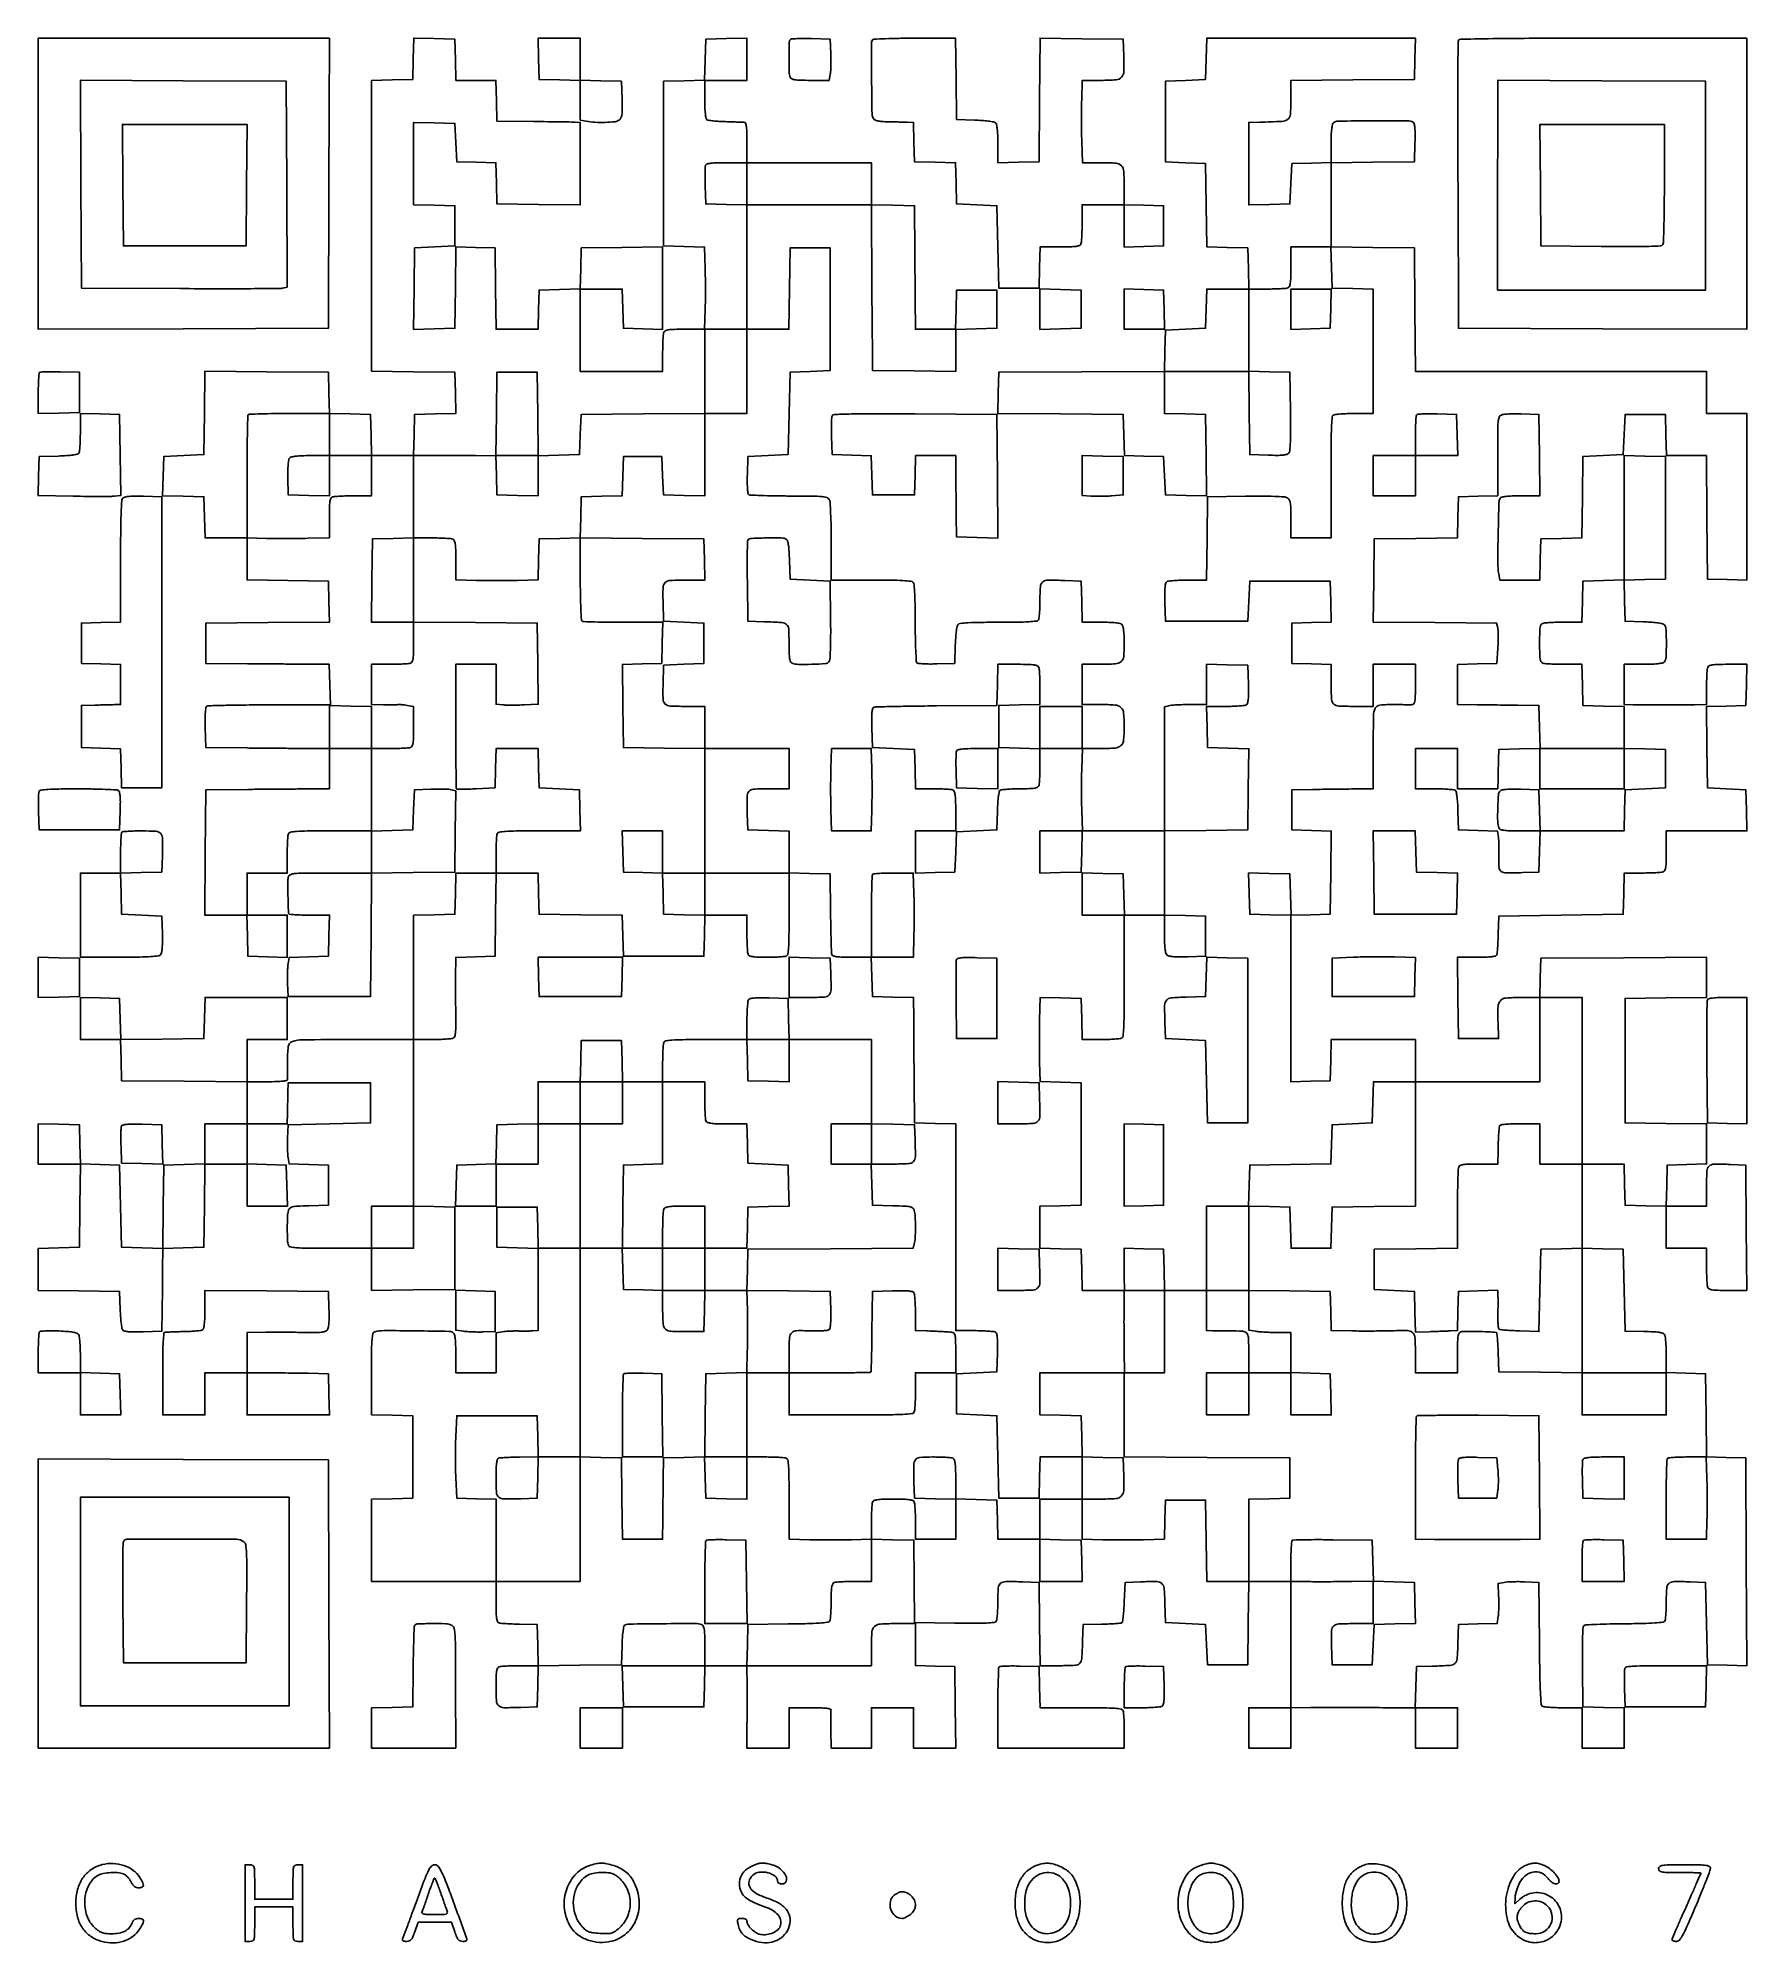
# Model space of a CAD drawing. Extents: x 179 to 1071, y 112 to 1107.
import ezdxf

# ---------------------------------------------------------------- set-up
doc = ezdxf.new("R2010")
doc.units = 0

msp = doc.modelspace()

# ---------------------------------------------------------------- linework, layer by layer
for points in [[(374.784171, 1096.283485), (374.5, 1085.5), (363.75, 1085.216168), (353, 1084.932337), (353, 1008.985671), (353, 933.039005), (374.75, 932.769502), (396.5, 932.5), (396.783485, 921.784171), (397.06697, 911.068343), (386.283485, 910.784171), (375.5, 910.5), (375.216168, 899.75), (374.932337, 889), (364, 889), (353.067663, 889), (352.783832, 899.75), (352.5, 910.5), (341.783492, 910.783492), (331.066984, 911.066984), (330.783492, 921.783492), (330.5, 932.5), (298.269541, 932.763827), (266.039082, 933.027655), (265.769541, 911.263827), (265.5, 889.5), (255, 889), (244.5, 888.5), (244.215394, 878.284183), (243.930789, 868.068365), (254.715394, 867.784183), (265.5, 867.5), (265.783832, 856.75), (266.067663, 846), (277.033832, 846), (288, 846), (288, 835.019888), (288, 824.039775), (309.25, 823.769888), (330.5, 823.5), (330.783691, 812.763898), (331.067381, 802.027795), (298.783691, 801.763898), (266.5, 801.5), (266.5, 791), (266.5, 780.5), (288.5, 780.320665, 0.00005), (297.672093, 780.246823, 0.000047), (307.038499, 780.173251, 0.000047), (315.345433, 780.109572, 0.000164), (320.716168, 780.070665), (330.932337, 780), (331.216168, 769.25), (331.5, 758.5), (342.25, 758.216168), (353, 757.932337), (353, 746.966168), (353, 736), (342, 736), (331, 736), (331, 747.423498), (331, 758.846996), (299.63284, 758.814615, 0.002151), (287.524767, 758.75002, 0.003393), (277.136189, 758.579393, 0.000876), (268.080606, 758.353305, 0.132482), (267.096, 758.059331, 0.215493), (266.563442, 757.268613, 0.022292), (266.279597, 754.984842, 0.019716), (266.148238, 751.673584, 0.006937), (266.21316, 746.918214), (266.5, 736.5), (288, 736.294799, 0.000235), (297.019799, 736.212953, 0.000213), (306.342187, 736.136715, 0.000213), (314.688123, 736.075575, 0.000683), (320.25, 736.044799), (331, 736), (331, 725.5), (331, 715), (320.75, 714.929335, 0.000166), (315.365361, 714.890421, 0.000048), (307.048438, 714.826749, 0.000048), (297.674575, 714.753177, 0.000052), (288.5, 714.679335), (266.5, 714.5), (266.236336, 681.75), (265.972671, 649), (276.952504, 649), (287.932337, 649), (288.216168, 638.25), (288.5, 627.5), (298.75, 627.215017), (309, 626.930034), (309, 637.965017), (309, 649), (298.5, 649), (288, 649), (288, 660), (288, 671), (298.5, 671), (309, 671), (309, 680.418213, -0.005951), (309.044305, 684.140776, -0.007831), (309.178303, 687.534475, -0.005915), (309.367894, 690.361889, -0.07203), (309.606989, 691.418213, -0.258697), (310.662537, 692.303854, -0.030015), (313.835307, 692.724422, -0.015901), (319.485827, 692.950434, -0.002045), (331.606989, 693), (353, 693), (353, 682), (353, 671), (331.519052, 671, 0.001319), (317.206595, 670.962246, 0.024217), (312.668196, 670.718297, 0.09833), (310.548997, 670.067031, 0.22072), (309.564029, 668.75, 0.052474), (309.322294, 666.407041, 0.003242), (309.382006, 659.402264, 0.003708), (309.537487, 652.46968, 0.042166), (309.849214, 649.75, 0.332344), (310.185591, 649.448562, 0.004718), (313.05002, 649.220312, 0.01085), (316.484495, 649.054023, 0.00667), (320.533832, 649), (331.067663, 649), (330.783832, 638.25), (330.5, 627.5), (320.288831, 627.215446), (310.077661, 626.930891), (309.481052, 623.715446, 0.030047), (309.270626, 622.018638, 0.00876), (309.150106, 619.388287, 0.008769), (309.118216, 616.415823, 0.009283), (309.192221, 613.5), (309.5, 606.5), (331, 606.5), (352.5, 606.5), (352.763827, 638.730536), (353.027655, 670.961072), (374.763827, 671.230536), (396.5, 671.5), (396.73565, 692.73455), (396.9713, 713.969099), (394.73565, 714.529604, 0.048089), (393.39282, 714.731927, 0.00718), (390.659847, 714.838788, 0.008019), (387.418254, 714.866937, 0.006836), (384, 714.795054), (375.5, 714.5), (375, 704), (374.5, 693.5), (363.75, 693.216168), (353, 692.932337), (353, 714.466168), (353, 736), (362.418213, 736, 0.005951), (366.140776, 736.044305, 0.007831), (369.534475, 736.178303, 0.005915), (372.361889, 736.367894, 0.07203), (373.418213, 736.606989, 0.204858), (374.231965, 737.396901, 0.063268), (374.697119, 739.079129, 0.030475), (374.940327, 742.021421, 0.005385), (375, 747.561676), (375, 757.909374), (371.661667, 758.535649, 0.011978), (370.280039, 758.760729, 0.01198), (368.889292, 758.919369, 0.011884), (367.670074, 758.999773, 0.045642), (366.911667, 758.962479, -0.029059), (366.037715, 758.890433, -0.003396), (364.07874, 758.856426, -0.004066), (361.746527, 758.850746, -0.003315), (359.25, 758.881517), (353, 759), (353, 769.5), (353, 780), (362.418213, 780, 0.005951), (366.140776, 780.044305, 0.007831), (369.534475, 780.178303, 0.005915), (372.361889, 780.367894, 0.07203), (373.418213, 780.606989, 0.205328), (374.232519, 781.398864, 0.063007), (374.69742, 783.088596, 0.030329), (374.940441, 786.045493, 0.005341), (375, 791.620842), (375, 802.027706), (407.25, 801.763853), (439.5, 801.5), (439.769656, 780.329691), (440.039312, 759.159383), (432.769656, 758.829691, -0.005754), (429.711407, 758.726243, -0.005138), (426.533899, 758.688017, -0.00516), (423.67788, 758.71248, -0.015924), (421.75, 758.810365), (418, 759.120731), (418, 769.560365), (418, 780), (407.5, 780), (397, 780), (397, 747.666667, 0.001194), (397.029678, 735.239969, 0.001953), (397.121121, 724.708854, 0.000219), (397.243441, 715.319698, 0.194057), (397.412328, 714.916667, 0.200045), (397.789459, 714.759102, 0.002252), (400.593351, 714.769271, 0.006515), (403.861701, 714.838435, 0.004148), (407.662328, 715), (417.5, 715.5), (417.784983, 725.75), (418.069966, 736), (429, 736), (439.930034, 736), (440.215017, 725.75), (440.5, 715.5), (451, 715), (461.5, 714.5), (461.783832, 703.75), (462.067663, 693), (440.640821, 693, 0.002041), (428.499457, 692.950448, 0.015877), (422.84067, 692.724462, 0.029953), (419.663113, 692.304015, 0.258793), (418.606989, 691.418213, 0.07203), (418.367894, 690.361889, 0.005915), (418.178303, 687.534475, 0.007831), (418.044305, 684.140776, 0.005951), (418, 680.418213), (418, 671), (407.533832, 671), (397.067663, 671), (396.783832, 660.25), (396.5, 649.5), (385.75, 649.216168), (375, 648.932337), (375, 616.466168), (375, 584), (342.567388, 584, 0.001736), (316.868818, 583.910785, 0.081724), (311.746307, 583.03132, 0.285374), (309.544685, 580.318284, 0.035904), (309.118381, 572.42637, -0.001773), (309.162999, 569.299259, -0.00237), (309.179978, 566.461184, -0.00165), (309.175083, 564.081611, -0.024531), (309.129791, 563.25, -0.314515), (308.605545, 562.643644, -0.032862), (306.653411, 562.282852, -0.023176), (303.524501, 562.061227, -0.006093), (298.5, 562), (288, 562), (288, 573), (288, 584), (298.5, 584), (309, 584), (309, 595), (309, 606), (287.533832, 606), (266.067663, 606), (265.783832, 595.25), (265.5, 584.5), (243.784029, 584.230592), (222.068057, 583.961185), (221.784029, 594.730592), (221.5, 605.5), (211.25, 605.784983), (201, 606.069966), (201, 595.034983), (201, 584), (211.466168, 584), (221.932337, 584), (222.216168, 573.25), (222.5, 562.5), (255.25, 562.236336), (288, 561.972671), (288, 550.986336), (288, 540), (277, 540), (266, 540), (266, 529.533832), (266, 519.067663), (255.25, 518.783832), (244.5, 518.5), (244.230404, 496.716367), (243.960808, 474.932734), (233.230404, 475.216367), (222.5, 475.5), (222, 497), (221.5, 518.5), (211.284601, 518.784601), (201.069202, 519.069202), (200.784601, 529.284601), (200.5, 539.5), (189.75, 539.783832), (179, 540.067663), (179, 529.533832), (179, 519), (190.019502, 519), (201.039005, 519), (200.769502, 497.25), (200.5, 475.5), (189.75, 475.216168), (179, 474.932337), (179, 463.986056), (179, 453.039775), (200.25, 452.769888), (221.5, 452.5), (221.790118, 443.054124, 0.009941), (221.977975, 439.343588, 0.013554), (222.304236, 436.010384, 0.01037), (222.704917, 433.274446, 0.132407), (223.132908, 432.339856, 0.167678), (224.095359, 431.755311, 0.030434), (226.191022, 431.432811, 0.02274), (229.289227, 431.289042, 0.007523), (233.84279, 431.353465), (243.5, 431.635467), (243.704554, 442.567734, 0.001122), (243.786258, 447.529528, 0.000668), (243.86237, 453.436521, 0.000669), (243.922472, 459.323, 0.001158), (243.954554, 464.216168), (244, 474.932337), (254.75, 475.216168), (265.5, 475.5), (265.769502, 497.25), (266.039005, 519), (277.019502, 519), (288, 519), (288, 508), (288, 497), (298.533832, 497), (309.067663, 497), (308.783832, 507.75), (308.5, 518.5), (298.25, 518.784983), (288, 519.069966), (288, 529.534983), (288, 540), (298.5, 540), (309, 540), (309.111066, 545.75, -0.000597), (309.16368, 548.315351, -0.000388), (309.230318, 551.279688, -0.00039), (309.29986, 554.172908, -0.000742), (309.361066, 556.5), (309.5, 561.5), (331, 561.5), (352.5, 561.5), (352.5, 551), (352.5, 540.5), (331, 540), (309.5, 539.5), (309.192221, 532.5, 0.009283), (309.118216, 529.584177, 0.008769), (309.150106, 526.611713, 0.00876), (309.270626, 523.981362, 0.030047), (309.481052, 522.284554), (310.077661, 519.069109), (320.288831, 518.784554), (330.5, 518.5), (330.5, 508), (330.5, 497.5), (320.357794, 497.216207, 0.004239), (314.122991, 496.988837, 0.045994), (311.631874, 496.645775, 0.13437), (310.355481, 495.955228, 0.137305), (309.621449, 494.716207, 0.056369), (309.147458, 491.56532, 0.008974), (309.0303, 485.316115, 0.007455), (309.119202, 479.016684, 0.084547), (309.606989, 476.581787, 0.258697), (310.662537, 475.696146, 0.030015), (313.835307, 475.275578, 0.015901), (319.485827, 475.049566, 0.002045), (331.606989, 475), (353, 475), (353, 463.980498), (353, 452.960995), (374.75, 453.230498), (396.5, 453.5), (396.5, 475), (396.5, 496.5), (385.75, 496.783832), (375, 497.067663), (375, 540.533832), (375, 584), (384.75, 584.015313, 0.008004), (388.581685, 584.082675, 0.010951), (392.027019, 584.274045, 0.007932), (394.878607, 584.540737, 0.114466), (395.83134, 584.874601, 0.193848), (396.471474, 585.76587, 0.034234), (396.829839, 587.835353, 0.023412), (397.010474, 591.045587, 0.006434), (396.992893, 596.109288, -0.001943), (396.934136, 600.827344, -0.001155), (396.898962, 606.44839, -0.001156), (396.889794, 612.052753, -0.001996), (396.911553, 616.715017), (397, 626.930034), (407.25, 627.215017), (417.5, 627.5), (417.769502, 649.25), (418.039005, 671), (428.985671, 671), (439.932337, 671), (440.216168, 660.25), (440.5, 649.5), (462.216365, 649.230591), (483.93273, 648.961183), (484.216365, 638.230591), (484.5, 627.5), (505.5, 627.5), (526.5, 627.5), (526.783832, 638.25), (527.067663, 649), (538.033832, 649), (549, 649), (549, 639.581787, 0.005951), (549.044305, 635.859224, 0.007831), (549.178303, 632.465525, 0.005915), (549.367894, 629.638111, 0.07203), (549.606989, 628.581787, 0.191652), (550.343123, 627.783827, 0.070258), (551.832752, 627.312102, 0.03479), (554.394852, 627.063195, 0.006824), (559.025201, 627, 0.006352), (562.515192, 627.044336, 0.008233), (565.712778, 627.178303, 0.006434), (568.376466, 627.368294, 0.070701), (569.418213, 627.606989, 0.258793), (570.304015, 628.663113, 0.029953), (570.724462, 631.84067, 0.015877), (570.950448, 637.499457, 0.002041), (571, 649.640821), (571, 671.067663), (581.75, 670.783832), (592.5, 670.5), (592.675996, 650.164042, 0.002432), (592.782742, 642.268457, 0.003661), (592.959688, 635.386397, 0.001495), (593.171879, 629.497735, 0.082033), (593.394611, 628.414042, 0.225513), (594.131701, 627.712374, 0.045983), (595.935797, 627.298934, 0.02709), (598.909237, 627.062916, 0.006261), (603.933632, 627), (613.930034, 627), (614.215017, 616.75), (614.5, 606.5), (625.25, 606.216168), (636, 605.932337), (636.059375, 594.716168, 0.000443), (636.094909, 588.965167, 0.000144), (636.157304, 580.479124, 0.000144), (636.232039, 571.053932, 0.000162), (636.309375, 562), (636.5, 540.5), (647.25, 540.216168), (658, 539.932337), (658.050699, 529.716168, -0.001057), (658.068554, 523.449345, -0.000128), (658.075185, 509.649437, -0.000152), (658.073907, 493.250024, -0.000125), (658.062863, 475.75), (658.024329, 432), (667.762165, 431.984687, -0.007765), (671.586112, 431.919286, -0.010686), (675.017929, 431.733781, -0.007598), (677.860381, 431.475639, -0.115411), (678.788231, 431.152042, -0.19692), (679.395734, 430.294865, -0.033714), (679.721018, 428.282937, -0.023663), (679.861823, 425.195195, -0.006827), (679.788231, 420.417355), (679.5, 410.5), (669, 410), (658.5, 409.5), (658.5, 399), (658.5, 388.5), (669, 388), (679.5, 387.5), (680, 366), (680.5, 344.5), (691, 344.5), (701.5, 344.5), (701.783832, 355.25), (702.067663, 366), (713.033832, 366), (724, 366), (724, 355), (724, 344), (713, 344), (702, 344), (702, 333.5), (702, 323), (691.034983, 323), (680.069966, 323), (679.784983, 333.25), (679.5, 343.5), (668.75, 343.783832), (658, 344.067663), (658, 354.426843, 0.005377), (657.940349, 359.973908, 0.030446), (657.697178, 362.919034, 0.063217), (657.232073, 364.602718, 0.20495), (656.418213, 365.393011, 0.070903), (655.374278, 365.631765, 0.006355), (652.686947, 365.821697, 0.008172), (649.460948, 365.955668, 0.00629), (645.937265, 366, 0.018396), (639.202118, 365.752111, 0.216958), (636.960401, 364.524916, 0.161461), (636.06185, 361.835716, 0.009253), (636.204946, 353), (636.5, 344.5), (647.25, 344.216168), (658, 343.932337), (658, 333.466168), (658, 323), (647.5, 323), (637, 323), (637, 331.918213, 0.006277), (636.955669, 335.449196, 0.008159), (636.821697, 338.68135, 0.006338), (636.631778, 341.373807, 0.070946), (636.393011, 342.418213, 0.204366), (635.605154, 343.231384, 0.063541), (633.93074, 343.696802, 0.030628), (631.003676, 343.940206, 0.005432), (625.5, 344, 0.005432), (619.996324, 343.940206, 0.030628), (617.06926, 343.696802, 0.063541), (615.394846, 343.231384, 0.204366), (614.606989, 342.418213, 0.070799), (614.368266, 341.375401, 0.006396), (614.178303, 338.70025, 0.008203), (614.044334, 335.488883, 0.006322), (614, 331.982551), (614, 323.128677), (603.400107, 322.814338, -0.004692), (598.554047, 322.716137, -0.002696), (592.712026, 322.6841, -0.002693), (586.841483, 322.71519, -0.004492), (581.900107, 322.812384), (571, 323.124768), (571, 343.955395, 0.002113), (570.950186, 355.740773, 0.016301), (570.723731, 361.253842, 0.031071), (570.301136, 364.347193, 0.257072), (569.418213, 365.393011, 0.07203), (568.361889, 365.632106, 0.005915), (565.534475, 365.821697, 0.007831), (562.140776, 365.955695, 0.005951), (558.418213, 366), (549, 366), (549, 388), (549, 410), (560, 410), (571, 410), (571, 399), (571, 388), (603.393011, 388, 0.001243), (622.08678, 388.046481, 0.010731), (630.42282, 388.266892, 0.016522), (635.195595, 388.654033, 0.279562), (636.393011, 389.581787, 0.07203), (636.632106, 390.638111, 0.005915), (636.821697, 393.465525, 0.007831), (636.955695, 396.859224, 0.005951), (637, 400.581787), (637, 410), (647.5, 410), (658, 410), (658, 420.5, 0.003352), (657.954921, 427.224924, 0.048655), (657.69244, 429.587618, 0.175767), (657.016838, 430.675217, 0.149258), (655.75, 431.167506, 0.001986), (652.205797, 431.417209, 0.003814), (649.36184, 431.584448, 0.003716), (646.467483, 431.710946, 0.001781), (642.75, 431.832494), (637, 432), (636.984687, 441.25, 0.008159), (636.919317, 444.886885, 0.011123), (636.734034, 448.160822, 0.008145), (636.475757, 450.869394, 0.113997), (636.152902, 451.78684, 0.199716), (635.281101, 452.39767, 0.032047), (633.18343, 452.720814, 0.022682), (629.955578, 452.861053, 0.006397), (624.918214, 452.78684), (614.5, 452.5), (614.26659, 431.599923, -0.001278), (614.156325, 423.56607, -0.002088), (614.016967, 416.754467, -0.000251), (613.864526, 410.690643, -0.192258), (613.744575, 410.411242, -0.194513), (613.159485, 410.163062, -0.000479), (603.914768, 410.01528, -0.003012), (593.716025, 409.923465, -0.002123), (582.25, 409.937986), (571, 410), (571, 420.432612, -0.01304), (571.208442, 428.423787, -0.192031), (572.361734, 430.927906, -0.189038), (574.92976, 431.971779, -0.012574), (583.038071, 431.868583, 0.011594), (586.285641, 431.82088, 0.018837), (589.04127, 431.948194, 0.017251), (591.196524, 432.20444, 0.159472), (592.023697, 432.623697, 0.164789), (592.455943, 433.498867, 0.014766), (592.710382, 435.970461, 0.016697), (592.837586, 439.175765, 0.009261), (592.789648, 443.089648), (592.5, 452.5), (570.716367, 452.769596), (548.932734, 453.039192), (549.216367, 463.769596), (549.5, 474.5), (592.636124, 474.760537), (635.772248, 475.021074), (636.37247, 477.260537, 0.055261), (636.837102, 480.304807, 0.010179), (636.954784, 485.991845, 0.010168), (636.84102, 491.678737, 0.055454), (636.378274, 494.717265, 0.141505), (635.627557, 495.960978, 0.132685), (634.311084, 496.650964, 0.0442), (631.7238, 496.990753, 0.00392), (625.141929, 497.217265), (614.5, 497.5), (614.216168, 508.25), (613.932337, 519), (624.947116, 519, 0.011644), (633.386769, 519.196568, 0.193791), (635.888604, 520.342175, 0.190015), (636.923746, 522.911448, 0.011127), (636.796504, 531.503355), (636.5, 539.5), (625.25, 539.782751), (614, 540.065502), (614, 562.032751), (614, 584), (592.533832, 584), (571.067663, 584), (570.783832, 594.75), (570.5, 605.5), (560.582645, 605.788231, 0.006827), (555.804805, 605.861823, 0.023663), (552.717063, 605.721018, 0.033714), (550.705135, 605.395734, 0.19692), (549.847958, 604.788231, 0.115445), (549.524351, 603.860149, 0.007585), (549.266219, 601.014355, 0.010675), (549.080714, 597.578609, 0.007755), (549.015313, 593.75), (549, 584), (527.606989, 584, 0.002045), (515.485827, 583.950434, 0.015901), (509.835307, 583.724422, 0.030015), (506.662537, 583.303854, 0.258697), (505.606989, 582.418213, 0.07203), (505.367894, 581.361889, 0.005915), (505.178303, 578.534475, 0.007831), (505.044305, 575.140776, 0.005951), (505, 571.418213), (505, 562), (494.533832, 562), (484.067663, 562), (483.783832, 572.75), (483.5, 583.5), (473, 583.5), (462.5, 583.5), (462.216168, 572.75), (461.932337, 562), (450.966168, 562), (440, 562), (440, 551.033832), (440, 540.067663), (429.25, 539.783832), (418.5, 539.5), (418.215399, 529.284601), (417.930798, 519.069202), (407.715399, 518.784601), (397.5, 518.5), (397.216168, 507.75), (396.932337, 497), (407.466168, 497), (418, 497), (418, 508), (418, 519), (429, 519), (440, 519), (440, 529.5), (440, 540), (451, 540), (462, 540), (462, 507.5), (462, 475), (451.033832, 475), (440.067663, 475), (439.783832, 485.75), (439.5, 496.5), (429, 496.5), (418.5, 496.5), (418.5, 486), (418.5, 475.5), (429.25, 475.216168), (440, 474.932337), (440, 453.466168), (440, 432), (437.25, 431.85105, -0.00896), (435.855317, 431.800553, -0.003094), (433.839063, 431.77619, -0.003073), (431.615921, 431.77675, -0.003563), (429.5, 431.805369, 0.009623), (427.347684, 431.808394, 0.007542), (425.014063, 431.731535, 0.007635), (422.844587, 431.594073, 0.0185), (421.25, 431.409005), (418, 430.909374), (418, 420.454687), (418, 410), (407.5, 410), (397, 410), (397, 419.877555, 0.007757), (396.928874, 424.461692, 0.021822), (396.689673, 427.659324, 0.027796), (396.303952, 429.855231, 0.16359), (395.697479, 430.836107, 0.170136), (393.60043, 431.615116, 0.001447), (376.084667, 431.890864, 0.002939), (359.400232, 432.007148, 0.069562), (354.75, 431.362216, 0.26465), (353.752156, 430.346757, 0.044894), (353.276251, 427.565711, 0.018157), (353.045644, 422.260992, 0.001784), (353, 409.466444), (353, 388.067663), (363.75, 387.783832), (374.5, 387.5), (374.5, 366), (374.5, 344.5), (363.75, 344.216168), (353, 343.932337), (353, 322.466168), (353, 301), (385.5, 301), (418, 301), (418, 290.468615, 0.005759), (418.061698, 285.11218, 0.026339), (418.296979, 282.010103, 0.045674), (418.713035, 280.146501, 0.227153), (419.430195, 279.388413, 0.070041), (420.402427, 279.164303, 0.004988), (423.177963, 278.950933, 0.006948), (426.506234, 278.774857, 0.005185), (430.180195, 278.669798), (439.5, 278.5), (439.783832, 267.75), (440.067663, 257), (430.615619, 257, 0.00593), (426.880092, 256.955696, 0.007809), (423.475463, 256.821697, 0.005887), (420.638889, 256.632128, 0.0721), (419.581787, 256.393011, 0.201), (418.772602, 255.619099, 0.065386), (418.305418, 253.996718, 0.031694), (418.060638, 251.171455, 0.005765), (418, 245.912063, 0.014882), (418.224078, 238.385105, 0.208519), (419.424495, 236.025831, 0.172963), (422.078858, 235.067594, 0.009652), (431, 235.204946), (439.5, 235.5), (439.783635, 246.230591), (440.06727, 256.961183), (461.783635, 257.230591), (483.5, 257.5), (483.788805, 267.464966, -0.009185), (483.978344, 271.465495, -0.015642), (484.302506, 274.797089, -0.011428), (484.70247, 277.423379, -0.213988), (485.160452, 278.099165, -0.13594), (487.320716, 278.728202, -0.001145), (504.929603, 278.919042, -0.001586), (522.196447, 279.011854, -0.092414), (525.290056, 278.44219, -0.187548), (526.187199, 277.627618, -0.077472), (526.693084, 276.038367, -0.0334), (526.942215, 273.174233, -0.004997), (527, 267.393011), (527, 257), (505.466168, 257), (483.932337, 257), (484.216168, 246.25), (484.5, 235.5), (505.5, 235.5), (526.5, 235.5), (526.783832, 246.25), (527.067663, 257), (538.033832, 257), (549, 257), (549.06017, 245.75, -0.001218), (549.074883, 240.698049, -0.000766), (549.068651, 234.79375, -0.000769), (549.04469, 228.984363, -0.001409), (549.004546, 224.25), (548.888751, 214), (559.944376, 214), (571, 214), (571, 224.5), (571, 235), (582.043837, 235, -0.005353), (587.436059, 234.942266, -0.023244), (590.625709, 234.725378, -0.037204), (592.514505, 234.364582, -0.375493), (592.925354, 233.75, 0.029686), (592.865555, 232.894407, 0.001563), (592.84552, 230.15, 0.00246), (592.84795, 226.884359, 0.001786), (592.881517, 223.25), (593, 214), (603.5, 214), (614, 214), (614, 224.5), (614, 235), (625, 235), (636, 235), (636, 224.5), (636, 214), (647.019888, 214), (658.039775, 214), (657.769888, 235.25), (657.5, 256.5), (647.25, 256.784983), (637, 257.069966), (637, 268.034983), (637, 279), (627.434259, 279, 0.013421), (618.652839, 278.764238, 0.170843), (615.649476, 277.522304, 0.194265), (614.28305, 274.740087, 0.018196), (614, 266.964816), (614, 257), (581.466168, 257), (548.932337, 257), (549.216168, 267.75), (549.5, 278.5), (570.453905, 278.770909, 0.003025), (580.461676, 278.960859, 0.01097), (586.820243, 279.259718, 0.009456), (591.178296, 279.64341, 0.228384), (592.188593, 280.270909, 0.115057), (592.497622, 281.15341, 0.00778), (592.744518, 283.824714, 0.010836), (592.921939, 287.051251, 0.007897), (592.984687, 290.643011, -0.006483), (593.055269, 295.463534, -0.033702), (593.307461, 298.110608, -0.068336), (593.780017, 299.644645, -0.194682), (594.581787, 300.393011, -0.070946), (595.626193, 300.631778, -0.006338), (598.31865, 300.821697, -0.008159), (601.550804, 300.955669, -0.006277), (605.081787, 301), (614, 301), (614, 312.032751), (614, 323.065502), (625.059235, 322.782751), (636.11847, 322.5), (636.309235, 301), (636.5, 279.5), (657.428109, 279.22917, 0.002701), (667.928451, 279.150006, 0.012029), (674.091209, 279.285113, 0.012869), (678.095412, 279.572759, 0.230932), (679.162796, 280.22917, 0.11432), (679.481829, 281.137171, 0.008032), (679.73694, 283.838285, 0.011034), (679.920045, 287.102508, 0.008078), (679.984687, 290.730948, -0.017085), (680.235676, 297.733962, -0.213819), (681.457168, 300.016955, -0.165315), (684.135712, 300.93607, -0.009396), (693, 300.795054), (701.5, 300.5), (701.769502, 278.75), (702.039005, 257), (712.50045, 257, 0.011615), (720.475254, 257.185286, 0.199966), (722.786976, 258.276951, 0.170041), (723.829986, 260.757562, 0.007917), (724.24922, 270), (724.5, 278.5), (734.33884, 278.672173, 0.006114), (738.157126, 278.785708, 0.0092), (741.481737, 278.986604, 0.004687), (744.269295, 279.232903, 0.17277), (744.83884, 279.5008, 0.167794), (745.11859, 280.070473, 0.004289), (745.452659, 282.952261, 0.008673), (745.760501, 286.383219, 0.005756), (746, 290.328626), (746.5, 300.5), (754.496645, 300.796504, -0.010944), (762.958841, 300.924926, -0.179106), (765.567079, 299.939704, -0.195806), (766.788181, 297.526579, -0.013482), (767.215131, 289.7397), (767.5, 279.5), (778, 279), (788.5, 278.5), (789, 268), (789.5, 257.5), (800, 257.5), (810.5, 257.5), (810.769502, 279.25), (811.039005, 301), (822.019502, 301), (833, 301), (833, 268), (833, 235), (822, 235), (811, 235), (811, 224.5), (811, 214), (822, 214), (833, 214), (833, 224.5), (833, 235), (843.25, 235.073195, -0.001262), (851.478492, 235.111179, -0.000694), (861.547074, 235.118253, -0.00058), (873.66091, 235.095897, -0.000334), (888.25, 235.042318), (898, 235), (898, 224.5), (898, 214), (909, 214), (920, 214), (920, 224.5), (920, 235), (908.966168, 235), (897.932337, 235), (898.216168, 245.75), (898.5, 256.5), (907, 256.75078, 0.008001), (916.14566, 257.167162, 0.165236), (918.65727, 258.196667, 0.196929), (919.809521, 260.49116, 0.012174), (920.215131, 268.2603), (920.5, 278.5), (930.62757, 278.783631), (940.755139, 279.067263), (941.245984, 282.783631, 0.02043), (941.416849, 284.667274, 0.007166), (941.512695, 287.383123, 0.007101), (941.532878, 290.376392, 0.008251), (941.464663, 293.222743), (941.192497, 299.945487), (944.346249, 300.529234, -0.031064), (946.043619, 300.735482, -0.008198), (948.776711, 300.851473, -0.008289), (951.8973, 300.880936, -0.008427), (955, 300.80649), (962.5, 300.5), (962.764319, 268.550168, 0.001803), (962.951056, 252.830801, 0.007577), (963.240328, 243.392156, 0.00522), (963.604237, 236.927232, 0.238962), (964.264319, 235.81548, 0.116655), (965.161958, 235.504391, 0.00716), (968.001081, 235.256679, 0.010334), (971.425135, 235.078324, 0.007451), (975.25, 235.015313), (985, 235), (985, 224.5), (985, 214), (996, 214), (1007, 214), (1007, 224.466168), (1007, 234.932337), (996.25, 235.216168), (985.5, 235.5), (985.22917, 256.428109, -0.003156), (985.165687, 266.004373, -0.00972), (985.289544, 272.480974, -0.00654), (985.531054, 277.153567, -0.242731), (986.062904, 278.038877, -0.127183), (986.964346, 278.318285, -0.001748), (992.756786, 278.573681, -0.004794), (999.503763, 278.782759, -0.003121), (1007.299496, 278.90086, 0.003194), (1016.834144, 279.046703, 0.011172), (1022.976456, 279.317301, 0.009511), (1027.215707, 279.680176, 0.228942), (1028.200448, 280.290092, 0.11579), (1028.504984, 281.163261, 0.007514), (1028.748001, 283.85618, 0.010623), (1028.922817, 287.106854, 0.007706), (1028.984687, 290.730948, -0.016652), (1029.229112, 297.719891, -0.209313), (1030.423337, 300.008602, -0.169913), (1033.041505, 300.936485, -0.010261), (1041.503355, 300.796504), (1049.5, 300.5), (1050, 279), (1050.5, 257.5), (1060.758629, 257.214922), (1071.017259, 256.929843), (1070.758629, 311.214922), (1070.5, 365.5), (1060.269405, 365.784769), (1050.038811, 366.069538), (1049.769405, 387.784769), (1049.5, 409.5), (1039.25, 409.784983), (1029, 410.069966), (1028.984687, 419.284983, 0.009171), (1028.911964, 422.920009, 0.012198), (1028.704745, 426.218488, 0.009545), (1028.414314, 428.942349, 0.110134), (1028.053195, 429.948169, 0.17626), (1027.132222, 430.659673, 0.041062), (1025.197464, 431.106097, 0.026201), (1022.162645, 431.387018, 0.007025), (1017.318508, 431.512332), (1007.5, 431.628325), (1007, 453.064163), (1006.5, 474.5), (995.75, 474.783832), (985, 475.067663), (985, 497.033832), (985, 519), (995.966168, 519), (1006.932337, 519), (1007.216168, 508.25), (1007.5, 497.5), (1018.25, 497.216168), (1029, 496.932337), (1029, 485.966168), (1029, 475), (1039.5, 475), (1050, 475), (1050, 465.581787, 0.005951), (1050.044305, 461.859224, 0.007831), (1050.178303, 458.465525, 0.005915), (1050.367894, 455.638111, 0.07203), (1050.606989, 454.581787, 0.201272), (1051.382022, 453.772279, 0.065239), (1053.008523, 453.305235, 0.031606), (1055.841873, 453.060568, 0.005737), (1061.120653, 453), (1071.027329, 453), (1070.763664, 485.75), (1070.5, 518.5), (1062.503355, 518.796504, 0.010844), (1053.943979, 518.928103, 0.184361), (1051.363937, 517.9246, 0.198492), (1050.205954, 515.486025, 0.012862), (1050, 507.480948), (1050, 497), (1039.466168, 497), (1028.932337, 497), (1029.216168, 507.75), (1029.5, 518.5), (1039.75, 518.784983), (1050, 519.069966), (1050, 529.515095), (1050, 539.960225), (1028.75, 540.230112), (1007.5, 540.5), (1007.5, 573), (1007.5, 605.5), (1028.75, 605.769888), (1050, 606.039775), (1050, 616.53051), (1050, 627.021245), (1006.75, 626.760623), (963.5, 626.5), (963.215017, 616.25), (962.930034, 606), (953.000201, 606, 0.018874), (945.229256, 605.706563, 0.18954), (942.360511, 604.320374, 0.180282), (941.127684, 601.315279, 0.016782), (941.135732, 593.162827), (941.435138, 584.5), (930.967569, 584.5), (920.5, 584.5), (920.230112, 605.75), (919.960225, 627), (930.011497, 627, 0.006899), (934.721458, 627.064993, 0.022777), (937.816929, 627.291809, 0.02957), (939.839614, 627.655305, 0.255841), (940.493704, 628.25, 0.061509), (940.678569, 629.121071, 0.003343), (940.902041, 631.923437, 0.005165), (941.11166, 635.26987, 0.003745), (941.278646, 639), (941.632654, 648.5), (974.066327, 649), (1006.5, 649.5), (1006.783832, 660.25), (1007.067663, 671), (1016.452044, 671, 0.005972), (1020.161644, 671.044307, 0.007852), (1023.544413, 671.178303, 0.005942), (1026.36267, 671.367915, 0.07196), (1027.418213, 671.606989, 0.205218), (1028.23239, 672.398405, 0.063068), (1028.69735, 674.086379, 0.030363), (1028.940414, 677.039857, 0.005351), (1029, 682.606989), (1029, 693), (1050.033832, 693), (1071.067663, 693), (1070.783832, 703.75), (1070.5, 714.5), (1060.5, 715), (1050.5, 715.5), (1050.230215, 736.714798), (1049.96043, 757.929597), (1060.230215, 758.214798), (1070.5, 758.5), (1070.783832, 769.25), (1071.067663, 780), (1061.140821, 780, 0.00572), (1055.850088, 779.939474, 0.031553), (1053.011753, 779.694877, 0.065148), (1051.382712, 779.22792, 0.201439), (1050.606989, 778.418213, 0.070946), (1050.368222, 777.373807, 0.006338), (1050.178303, 774.68135, 0.008159), (1050.044331, 771.449196, 0.006277), (1050, 767.918213), (1050, 759), (1043.75, 758.88934, -0.003487), (1037.376399, 758.820944, -0.001146), (1027.996385, 758.807194, -0.001164), (1018.532862, 758.837033, -0.003063), (1011.75, 758.915762), (1007, 759), (1007, 769.5), (1007, 780), (1016.8, 780, 0.008695), (1021.071747, 780.074295, 0.018472), (1024.369558, 780.311224, 0.019349), (1026.799696, 780.671932, 0.150969), (1027.8, 781.2, 0.186413), (1028.874658, 783.627269, 0.013378), (1029.035478, 791.122494, 0.012721), (1028.804305, 798.639733, 0.208414), (1027.695876, 800.837437, 0.131421), (1026.740901, 801.277004, 0.010763), (1024.000112, 801.687053, 0.013854), (1020.65896, 802.019842, 0.010217), (1016.945876, 802.209882), (1007.5, 802.5), (1007.216515, 813.215829), (1006.93303, 823.931657), (1017.716515, 824.215829), (1028.5, 824.5), (1028.5, 856.5), (1028.5, 888.5), (1017.75, 888.783832), (1007, 889.067663), (1007, 856.567663), (1007, 824.067663), (996.25, 823.783832), (985.5, 823.5), (985.216168, 812.75), (984.932337, 802), (975.547956, 802, 0.005972), (971.838356, 801.955693, 0.007852), (968.455587, 801.821697, 0.005942), (965.63733, 801.632085, 0.07196), (964.581787, 801.393011, 0.293407), (963.091452, 799.364337, 0.015702), (962.82872, 791, 0.015702), (963.091452, 782.635663, 0.293407), (964.581787, 780.606989, 0.07196), (965.63733, 780.367915, 0.005942), (968.455587, 780.178303, 0.007852), (971.838356, 780.044307, 0.005972), (975.547956, 780), (984.932337, 780), (985.216168, 769.25), (985.5, 758.5), (996.25, 758.216168), (1007, 757.932337), (1007, 746.966168), (1007, 736), (985.032751, 736), (963.065502, 736), (962.782751, 747.25), (962.5, 758.5), (951.5, 758.628498, -0.000013), (946.544422, 758.686515, -0.000008), (940.720313, 758.754941, -0.000008), (934.967408, 758.822714, -0.000014), (930.25, 758.878498), (920, 759), (920, 769.465017), (920, 779.930034), (930.25, 780.215017), (940.5, 780.5), (941.034655, 788.5, 0.008714), (941.194838, 791.746125, 0.009676), (941.234158, 794.884375, 0.00911), (941.167208, 797.557254, 0.048703), (940.963021, 799), (940.356732, 801.5), (908.158903, 801.763879), (875.961073, 802.027758), (876.230536, 823.763879), (876.5, 845.5), (898.216365, 845.769409), (919.93273, 846.038817), (920.216365, 856.769409), (920.5, 867.5), (930.75, 867.784983), (941, 868.069966), (941.066053, 879.784983, 0.001217), (941.082432, 884.897453, 0.000888), (941.076713, 890.579292, 0.000897), (941.052065, 895.966045, 0.001977), (941.009586, 900.080692, -0.008515), (941.021192, 904.298253, -0.028904), (941.234269, 907.039511, -0.045074), (941.649219, 908.848739, -0.141568), (942.342818, 909.869551, -0.128905), (943.473749, 910.396906, -0.023771), (945.773666, 910.703204, -0.020131), (948.942725, 910.844664, -0.008808), (953.149285, 910.788859), (962.5, 910.5), (962.769888, 889.25), (963.039775, 868), (953.078905, 868, 0.007565), (948.511065, 867.930883, 0.021325), (945.326762, 867.698322, 0.025687), (943.144578, 867.330672, 0.197019), (942.309017, 866.75, 0.137849), (941.6087, 864.489608, 0.001502), (941.225898, 848.179555, 0.003438), (941.017339, 832.828519, 0.046602), (941.500684, 827.25), (942.090626, 824), (952.511481, 824), (962.932337, 824), (963.216168, 834.75), (963.5, 845.5), (974.23021, 845.783631), (984.96042, 846.067262), (985.23021, 867.283631), (985.5, 888.5), (996, 889), (1006.5, 889.5), (1007, 900), (1007.5, 910.5), (1018, 910.5), (1028.5, 910.5), (1028.783832, 899.75), (1029.067663, 889), (1039.519979, 889), (1049.972294, 889), (1050.236147, 856.75), (1050.5, 824.5), (1060.75, 824.215017), (1071, 823.930034), (1071, 867.465017), (1071, 911), (1060.5, 911), (1050, 911), (1050, 922), (1050, 933), (974.013853, 933), (898.027706, 933), (897.763853, 965.25), (897.5, 997.5), (875.75, 997.769502), (854, 998.039005), (854, 1020), (854, 1041.960995), (875.75, 1042.230498), (897.5, 1042.5), (897.788231, 1052.417355, 0.007006), (897.858701, 1057.101695, 0.022563), (897.721368, 1060.214628, 0.029909), (897.411206, 1062.280739, 0.204901), (896.83241, 1063.103577, 0.138933), (893.922547, 1063.932375, 0.002036), (875.881468, 1063.883777, 0.001728), (857.659692, 1063.697529, 0.171412), (855.286107, 1062.822484, 0.165017), (854.690982, 1061.853956, 0.026646), (854.309778, 1059.641472, 0.021464), (854.071369, 1056.443833, 0.007875), (854, 1051.912538), (854, 1042.069966), (843.75, 1041.784983), (833.5, 1041.5), (833, 1031), (832.5, 1020.5), (821.75, 1020.216168), (811, 1019.932337), (811, 1041.466168), (811, 1063), (816.75, 1063.139887, 0.006311), (828.285082, 1063.566246, 0.145794), (831.357011, 1064.649843, 0.221947), (832.732058, 1067.135333, 0.017128), (833, 1074.954762), (833, 1084.972294), (865.25, 1085.236147), (897.5, 1085.5), (897.783832, 1096.25), (898.067663, 1107), (843.567663, 1107), (789.067663, 1107), (788.783832, 1096.25), (788.5, 1085.5), (778, 1085), (767.5, 1084.5), (767.5, 1063.5), (767.5, 1042.5), (778, 1042), (788.5, 1041.5), (788.769409, 1019.783635), (789.038817, 998.06727), (799.769409, 997.783635), (810.5, 997.5), (810.783832, 986.75), (811.067663, 976), (800.068815, 976), (789.069966, 976), (788.784983, 965.75), (788.5, 955.5), (778, 955), (767.5, 954.5), (767.216276, 943.760597), (766.932552, 933.021195), (723.716276, 932.760597), (680.5, 932.5), (680.216307, 921.763707), (679.932615, 911.027415), (712.716307, 910.763707), (745.5, 910.5), (745.783481, 899.784613), (746.066961, 889.069227), (756.283481, 888.784613), (766.5, 888.5), (767, 878.5), (767.5, 868.5), (778.248813, 868.21618), (788.997627, 867.932361), (788.748813, 889.21618), (788.5, 910.5), (777.75, 910.783832), (767, 911.067663), (767, 922.033832), (767, 933), (788.980498, 933), (810.960995, 933), (811.230498, 911.25), (811.5, 889.5), (821.099013, 889.215609, 0.006995), (825.897147, 889.140614, 0.026499), (828.893244, 889.29459, 0.042577), (830.82653, 889.665268, 0.152039), (831.870108, 890.34349, 0.154375), (832.433841, 891.72911, 0.009682), (832.704822, 896.187955, 0.010399), (832.835917, 902.569751, 0.003262), (832.771094, 912.12788), (832.5, 932.5), (821.75, 932.783832), (811, 933.067663), (811, 954.533832), (811, 976), (820.418213, 976, 0.005951), (824.140776, 976.044305, 0.007831), (827.534475, 976.178303, 0.005915), (830.361889, 976.367894, 0.07203), (831.418213, 976.606989, 0.205218), (832.23239, 977.398405, 0.063068), (832.69735, 979.086379, 0.030363), (832.940414, 982.039857, 0.005351), (833, 987.606989), (833, 998), (843.466168, 998), (853.932337, 998), (854.216168, 987.25), (854.5, 976.5), (865.25, 976.216168), (876, 975.932337), (876, 943.466168), (876, 911), (866.25, 910.984687, 0.007605), (862.423236, 910.920464, 0.010508), (858.993249, 910.738481, 0.007376), (856.150795, 910.485483, 0.116039), (855.237655, 910.168041, 0.230492), (854.584619, 909.107942, 0.011445), (854.26448, 904.912066, 0.011495), (854.071886, 898.552061, 0.002719), (854.05228, 887.933353, -0.000416), (854.077002, 878.975721, -0.000385), (854.087656, 869.78511, -0.000384), (854.084568, 861.604226, -0.00129), (854.064625, 856.25), (854, 846), (843.5, 846), (833, 846), (833, 855.964816, 0.005076), (832.941146, 861.761899, 0.03925), (832.673974, 864.458262, 0.094469), (832.088236, 865.988361, 0.132116), (831.026079, 866.986043, 0.107669), (829.410718, 867.445103, 0.006572), (824.371449, 867.693379, 0.008451), (817.779498, 867.819843, 0.003998), (809.276079, 867.771227), (789.5, 867.5), (789.230498, 845.75), (788.960995, 824), (779.230498, 823.984687, 0.00777), (775.409363, 823.919285, 0.010692), (771.979916, 823.733781, 0.007606), (769.13948, 823.475633, 0.11539), (768.211769, 823.152042, 0.19692), (767.604266, 822.294865, 0.033714), (767.278982, 820.282937, 0.023663), (767.138177, 817.195195, 0.006827), (767.211769, 812.417355), (767.5, 802.5), (789, 802.5), (810.5, 802.5), (811, 813), (811.5, 823.5), (832.5, 823.5), (853.5, 823.5), (853.783473, 812.785353), (854.066946, 802.070705), (843.783473, 801.785353), (833.5, 801.5), (833.5, 791), (833.5, 780.5), (843.75, 780.215017), (854, 779.930034), (854, 769.581648, 0.013501), (854.213521, 761.675233, 0.202468), (855.396165, 759.248904, 0.171544), (858.046896, 758.196476, 0.009151), (867.25, 758.013655), (876, 758), (876, 769), (876, 780), (887, 780), (898, 780), (898, 769.5, -0.004185), (897.949135, 763.423201, -0.036848), (897.706651, 760.74825, -0.110337), (897.178798, 759.441303, -0.235943), (896.25, 758.929363, -0.010385), (895.175579, 758.908331, -0.001249), (892.805481, 758.917092, -0.001487), (889.988445, 758.94292, -0.001222), (886.981423, 758.986783, 0.02602), (879.498253, 758.724775, 0.263708), (877.027562, 757.024657, 0.110266), (876.110016, 753.154274, 0.003282), (876, 736.393011), (876, 715), (865.75, 714.902492, 0.000362), (861.032594, 714.8542, 0.000201), (855.279687, 714.788832, 0.0002), (849.45558, 714.717978, 0.000324), (844.5, 714.652492), (833.5, 714.5), (833.5, 704), (833.5, 693.5), (843.769404, 693.214803), (854.038809, 692.929605), (853.769404, 671.214803), (853.5, 649.5), (843.284183, 649.215394), (833.068365, 648.930789), (832.784183, 659.715394), (832.5, 670.5), (821.715822, 670.784178), (810.931643, 671.068357), (811.215822, 660.284178), (811.5, 649.5), (822.25, 649.216168), (833, 648.932337), (833, 605.431185), (833, 561.930034), (843.25, 562.215017), (853.5, 562.5), (853.783832, 573.25), (854.067663, 584), (876.033832, 584), (898, 584), (898, 573), (898, 562), (887.033832, 562), (876.067663, 562), (875.783832, 551.25), (875.5, 540.5), (865, 540), (854.5, 539.5), (854.215235, 529.269787), (853.930471, 519.039573), (832.715235, 518.769787), (811.5, 518.5), (811.216168, 507.75), (810.932337, 497), (799.966168, 497), (789, 497), (789, 475), (789, 453), (778.033832, 453), (767.067663, 453), (766.783832, 463.75), (766.5, 474.5), (756.25, 474.784983), (746, 475.069966), (745.892928, 471.284983, 0.006836), (745.864578, 469.344497, 0.002233), (745.874681, 466.482151, 0.002225), (745.914246, 463.303276, 0.002509), (745.981166, 460.25), (746.176475, 453), (735.122069, 453), (724.067663, 453), (723.783832, 463.75), (723.5, 474.5), (712.75, 474.783832), (702, 475.067663), (702, 486), (702, 496.932337), (712.75, 497.216168), (723.5, 497.5), (723.5, 529.5), (723.5, 561.5), (712.783492, 561.783492), (702.066984, 562.066984), (701.783492, 572.283492, -0.004755), (701.696755, 577.040785, -0.002494), (701.674662, 582.960219, -0.00248), (701.712373, 589.028218, -0.003805), (701.811101, 594.283212), (702.122201, 606.066424), (712.811101, 605.783212), (723.5, 605.5), (723.783832, 594.75), (724.067663, 584), (733.783832, 584.015313, 0.007626), (737.597562, 584.079495, 0.010531), (741.016412, 584.261348, 0.007404), (743.849432, 584.514185, 0.115967), (744.7614, 584.831375, 0.230701), (745.41365, 585.891163, 0.011462), (745.73003, 590.0841, 0.011498), (745.916985, 596.442261, 0.002714), (745.927328, 607.066062, -0.000531), (745.89695, 616.023919, -0.000492), (745.884598, 625.214718, -0.000491), (745.889681, 633.395736, -0.00165), (745.915929, 638.75), (746, 649), (756.5, 649), (767, 649), (767, 639.122445, 0.007345), (767.070162, 634.346734, 0.024181), (767.314808, 631.205854, 0.035127), (767.728754, 629.124417, 0.154085), (768.399285, 628.083586, 0.132968), (769.486141, 627.587315, 0.020746), (771.849829, 627.296386, 0.018924), (775.042317, 627.15859, 0.009044), (779.149285, 627.211141), (788.5, 627.5), (788.5, 638), (788.5, 648.5), (777.75, 648.783832), (767, 649.067663), (767, 671.014329), (767, 692.960995), (788.75, 693.230498), (810.5, 693.5), (810.769789, 714.715968), (811.039577, 735.931935), (800.269789, 736.215968), (789.5, 736.5), (789.216168, 747.25), (788.932337, 758), (798.716168, 758.015313, 0.007729), (802.557744, 758.080711, 0.010646), (806.004417, 758.266219, 0.007548), (808.859509, 758.524324, 0.11554), (809.788231, 758.847958, 0.19692), (810.395734, 759.705135, 0.033714), (810.721018, 761.717063, 0.023663), (810.861823, 764.804805, 0.006827), (810.788231, 769.582645), (810.5, 779.5), (799.75, 779.783832), (789, 780.067663), (789, 769.533832), (789, 759), (780.25, 758.986345, 0.006249), (776.734963, 758.936927, 0.007361), (773.409375, 758.799577, 0.006544), (770.608967, 758.605797, 0.044946), (769.25, 758.369714), (767, 757.766737), (767, 725.383369), (767, 693), (745.562384, 693), (724.124768, 693), (723.812384, 703.900107, -0.004492), (723.71519, 708.841483, -0.002693), (723.6841, 714.712026, -0.002696), (723.716137, 720.554047, -0.004692), (723.814338, 725.400107), (724.128677, 736), (733.49291, 736, 0.017788), (741.277883, 736.277045, 0.169683), (744.28684, 737.575214, 0.186617), (745.682819, 740.404657, 0.02234), (746, 747.5, 0.022388), (745.681908, 754.600461, 0.187228), (744.28188, 757.42831, 0.169242), (741.263497, 758.724472, 0.017578), (733.428571, 759), (724, 759), (724, 769.5), (724, 780), (733.065741, 780, 0.01396), (741.342794, 780.231142, 0.161759), (744.319093, 781.408116, 0.198237), (745.691261, 784.030472, 0.022674), (746, 790.835184, 0.010228), (745.923115, 794.593488, 0.019737), (745.681544, 797.592452, 0.020575), (745.316486, 799.840408, 0.146858), (744.8, 800.8, 0.150842), (743.800954, 801.32772, 0.01939), (741.376818, 801.688563, 0.018512), (738.088767, 801.925628, 0.008739), (733.833832, 802), (724.067663, 802), (723.783832, 812.75), (723.5, 823.5), (715, 823.795054, 0.009396), (706.135712, 823.93607, 0.165315), (703.457168, 823.016955, 0.213819), (702.235676, 820.733962, 0.017085), (701.984687, 813.730948, -0.008103), (701.919857, 810.102214, -0.011062), (701.736193, 806.837076, -0.008067), (701.480264, 804.135387, -0.114221), (701.160254, 803.225056, -0.227039), (700.108342, 802.567328, -0.012865), (696.183001, 802.226721, -0.012304), (690.209479, 802.010273, -0.002945), (680.280077, 801.953446, 0.003014), (670.385111, 801.895434, 0.01214), (664.346017, 801.676902, 0.013137), (660.358168, 801.330203, 0.193637), (659.144628, 800.674266, 0.132017), (658.712061, 799.731593, 0.010526), (658.307679, 796.993764, 0.013673), (657.978837, 793.657419, 0.01005), (657.790118, 789.945876), (657.5, 780.5), (648.089648, 780.210352, -0.009121), (644.419196, 780.164365, -0.013235), (641.180754, 780.268621, -0.008795), (638.514137, 780.47232, -0.174636), (637.784546, 780.815454, -0.185154), (637.423442, 781.625726, -0.002397), (637.150024, 787.284041, -0.006554), (636.948978, 793.899277, -0.004207), (636.880927, 801.579719, 0.003921), (636.810715, 810.05126, 0.008577), (636.594775, 816.537051, 0.005403), (636.287647, 821.545887, 0.156427), (635.813584, 822.724617, 0.195252), (634.594803, 823.378493, 0.012173), (630.435896, 823.722053, 0.011632), (624.160306, 823.940614, 0.002888), (613.877555, 824), (593, 824), (593, 844.065741, 0.00432), (592.929977, 852.169878, 0.007195), (592.71383, 858.992454, 0.004398), (592.408952, 864.544641, 0.107346), (591.987931, 866.022551, 0.194758), (590.696394, 867.098745, 0.055341), (588.084245, 867.626702, 0.02042), (583.131336, 867.864758, 0.001881), (570.83781, 867.906931, -0.00413), (563.054764, 867.968634, -0.006443), (556.354012, 868.163505, -0.002316), (550.617293, 868.43099, -0.185632), (549.810231, 868.789769, -0.174839), (549.469069, 869.515914, -0.008716), (549.267087, 872.182288, -0.013169), (549.163982, 875.419564, -0.009068), (549.210352, 879.089648), (549.5, 888.5), (560, 889), (570.5, 889.5), (571, 911), (571.5, 932.5), (582, 933), (592.5, 933.5), (592.5, 965.5), (592.5, 997.5), (582, 997.5), (571.5, 997.5), (571.230112, 976.25), (570.960225, 955), (559.980112, 955), (549, 955), (549, 987.5), (549, 1020), (581.5, 1020), (614, 1020), (614.053536, 1009.75, 0.000118), (614.085741, 1003.851284, 0.000021), (614.149058, 992.817187, 0.000023), (614.224394, 979.88575, 0.000021), (614.303536, 966.5), (614.5, 933.5), (636.25, 933.230498), (658, 932.960995), (658, 943.946666), (658, 954.932337), (668.75, 955.216168), (679.5, 955.5), (679.5, 965.5), (679.5, 975.5), (669, 975.5), (658.5, 975.5), (658.215017, 965.25), (657.930034, 955), (647.465017, 955), (637, 955), (636.922492, 962.25, -0.000632), (636.882543, 966.487811, -0.000103), (636.817083, 974.714062, -0.000113), (636.744216, 984.396982, -0.0001), (636.672492, 994.5), (636.5, 1019.5), (625.25, 1019.782751), (614, 1020.065502), (614, 1031.032751), (614, 1042), (581.5, 1042), (549, 1042), (549, 1052.5, 0.006006), (548.939425, 1057.54235, 0.023435), (548.718646, 1060.651677, 0.034132), (548.357611, 1062.570458, 0.326717), (547.75, 1063.066863, 0.004035), (546.906753, 1063.105147, 0.000236), (544.335883, 1063.199874, 0.000357), (541.274643, 1063.309035, 0.000263), (537.882795, 1063.425774, -0.007111), (534.499435, 1063.588642, -0.009772), (531.464135, 1063.83769, -0.006859), (528.947153, 1064.128751, -0.106583), (528.132795, 1064.417928, -0.213726), (527.632486, 1065.155373, -0.017235), (527.296095, 1067.533453, -0.018308), (527.070244, 1070.780494, -0.008208), (527, 1075.059017), (527, 1085), (538, 1085), (549, 1085), (549, 1096.033832), (549, 1107.067663), (538.25, 1106.783832), (527.5, 1106.5), (527.216508, 1095.783492), (526.933016, 1085.066984), (516.216508, 1084.783492), (505.5, 1084.5), (505.5, 1041.5), (505.5, 998.5), (516.188221, 998.216795), (526.876443, 997.93359), (527.188221, 986.716795, -0.004068), (527.287266, 981.677607, -0.002554), (527.325039, 975.783996, -0.002563), (527.302855, 969.982164, -0.004684), (527.216168, 965.25), (526.932337, 955), (516.573157, 955, 0.005377), (511.026092, 954.940349, 0.030446), (508.080966, 954.697178, 0.063217), (506.397282, 954.232073, 0.20495), (505.606989, 953.418213, 0.07203), (505.367894, 952.361889, 0.005915), (505.178303, 949.534475, 0.007831), (505.044305, 946.140776, 0.005951), (505, 942.418213), (505, 933), (483.5, 933), (462, 933), (462, 954.5), (462, 976), (472.965017, 976), (483.930034, 976), (484.215017, 965.75), (484.5, 955.5), (494.75, 955.215017), (505, 954.930034), (505, 976.484905), (505, 998.039775), (483.75, 997.769888), (462.5, 997.5), (462.216508, 986.783492), (461.933016, 976.066984), (451.216508, 975.783492), (440.5, 975.5), (440.215017, 965.25), (439.930034, 955), (428.984905, 955), (418.039775, 955), (417.769888, 976.25), (417.5, 997.5), (407.269989, 997.784762), (397.039978, 998.069525), (396.769989, 976.784762), (396.5, 955.5), (385.730013, 955.215966), (374.960027, 954.931931), (375.230013, 976.215966), (375.5, 997.5), (386, 998), (396.5, 998.5), (396.5, 1009), (396.5, 1019.5), (385.75, 1019.783832), (375, 1020.067663), (375, 1041.567663), (375, 1063.067663), (385.75, 1062.783832), (396.5, 1062.5), (397, 1052.5), (397.5, 1042.5), (407.716519, 1042.215387), (417.933039, 1041.930773), (418.216519, 1031.215387), (418.5, 1020.5), (440.25, 1020.230498), (462, 1019.960995), (462, 1041.480498), (462, 1063), (459.25, 1063.153785, 0.009393), (457.393775, 1063.222642, 0.000547), (451.726562, 1063.32012, 0.00083), (444.978218, 1063.417603, 0.000611), (437.5, 1063.504081), (418.5, 1063.700592), (418.216168, 1074.350296), (417.932337, 1085), (407.5, 1085), (397.067663, 1085), (396.783832, 1095.75), (396.5, 1106.5), (385.784171, 1106.783485), (375.068343, 1107.06697)], [(440.216168, 1096.25), (440.5, 1085.5), (451.25, 1085.216168), (462, 1084.932337), (462, 1074.591168), (462, 1064.25), (465.125, 1063.625, 0.037488), (469.592323, 1063.075209, 0.021185), (475.051561, 1063.047099, 0.017199), (480.138263, 1063.411971, 0.132103), (482.349489, 1064.266285, 0.12965), (483.239248, 1065.363061, 0.072737), (483.714161, 1067.024103, 0.035003), (483.888454, 1069.774446, 0.005986), (483.790619, 1075.016285), (483.5, 1084.5), (472.75, 1084.783832), (462, 1085.067663), (462, 1096.033832), (462, 1107), (450.966168, 1107), (439.932337, 1107)], [(571.699448, 1106.366114, 0.193916), (571.111482, 1104.984389, 0.003642), (571.015721, 1096.9762, 0.006249), (571.075827, 1089.294411, 0.086738), (571.606989, 1086.581787, 0.20078), (572.379999, 1085.772862, 0.065505), (573.999074, 1085.305566, 0.031764), (576.817845, 1085.060694, 0.005787), (582.061676, 1085), (591.909374, 1085), (592.511177, 1088.25, 0.030569), (592.724159, 1089.987404, 0.008349), (592.846169, 1092.748437, 0.00841), (592.879612, 1095.890231, 0.008667), (592.80649, 1099), (592.5, 1106.5), (582.449448, 1106.782781, 0.006672), (578.547259, 1106.840477, 0.010046), (575.145783, 1106.777033, 0.005301), (572.300668, 1106.636532, 0.183378)], [(614.597384, 1106.15757, 0.140527), (613.956614, 1103.880854, 0.001215), (614.090243, 1085.595548, 0.00125), (614.313658, 1067.339522, 0.135776), (614.998165, 1065, 0.150901), (615.803865, 1064.298018, 0.05215), (617.288923, 1063.817452, 0.034977), (619.5034, 1063.508017, 0.012274), (622.713611, 1063.365514, -0.000671), (625.547613, 1063.30555, -0.000624), (628.450909, 1063.236601, -0.000621), (631.032143, 1063.16887, -0.00211), (632.715017, 1063.115514), (635.930034, 1063), (636.215017, 1052.75), (636.5, 1042.5), (647.216508, 1042.216508), (657.933016, 1041.933016), (658.216508, 1031.216508), (658.5, 1020.5), (669, 1020), (679.5, 1019.5), (680, 998), (680.5, 976.5), (691, 976.5), (701.5, 976.5), (701.783832, 987.25), (702.067663, 998), (712.426843, 998, 0.005377), (717.973908, 998.059651, 0.030446), (720.919034, 998.302822, 0.063217), (722.602718, 998.767927, 0.20495), (723.393011, 999.581787, 0.07203), (723.632106, 1000.638111, 0.005915), (723.821697, 1003.465525, 0.007831), (723.955695, 1006.859224, 0.005951), (724, 1010.581787), (724, 1020), (735, 1020), (746, 1020), (746, 1008.965017), (746, 997.930034), (756.25, 998.215017), (766.5, 998.5), (766.5, 1009), (766.5, 1019.5), (756.25, 1019.784983), (746, 1020.069966), (746, 1029.100725, 0.014556), (745.756406, 1037.466552, 0.174218), (744.508199, 1040.392761, 0.190016), (741.730788, 1041.7244, 0.017882), (734.0272, 1042), (724.124768, 1042), (723.812384, 1053.25, -0.004056), (723.713112, 1058.301984, -0.002552), (723.675138, 1064.20625, -0.002561), (723.697181, 1070.015589, -0.004692), (723.783832, 1074.75), (724.067663, 1085), (733.998648, 1085, 0.018381), (741.752037, 1085.285127, 0.19005), (744.578697, 1086.647549, 0.180416), (745.792779, 1089.609148, 0.016271), (745.788833, 1097.756819), (745.5, 1106.5), (723.763879, 1106.769464), (702.027758, 1107.038927), (701.763879, 1074.769464), (701.5, 1042.5), (690.75, 1042.216168), (680, 1041.932337), (680, 1051.843724, 0.007712), (679.928968, 1056.448996, 0.02181), (679.689805, 1059.655059, 0.027853), (679.303767, 1061.854267, 0.16359), (678.695876, 1062.837437, 0.131421), (677.740901, 1063.277004, 0.010763), (675.000112, 1063.687053, 0.013854), (671.65896, 1064.019842, 0.010217), (667.945876, 1064.209882), (658.5, 1064.5), (658.230112, 1085.75), (657.960225, 1107), (636.539129, 1107, 0.003681), (628.289628, 1106.939273, 0.005913), (621.25754, 1106.752536, 0.00164), (615.178983, 1106.499183, 0.247974)], [(920.460009, 1105.75, 0.090591), (920.266358, 1104.709509, 0.000109), (920.198937, 1082.982812, 0.000984), (920.176611, 1058.652573, 0.000605), (920.241394, 1030), (920.5, 955.5), (995.75, 955.243674), (1071, 954.987348), (1071, 1030.993674), (1071, 1107), (995.968615, 1107, 0.000668), (957.448289, 1106.948566, 0.003471), (936.19131, 1106.744245, 0.001205), (921.475143, 1106.465155, 0.305157)], [(308.758677, 1030.77123), (309.017354, 977.04246), (306.758677, 976.494347, -0.057902), (304.987826, 976.276519, -0.000418), (290.035361, 976.188577, -0.001589), (272.903102, 976.156579, -0.001017), (253, 976.223117), (201.5, 976.5), (201.241383, 1030.758691), (200.982767, 1085.017383), (254.741383, 1084.758691), (308.5, 1084.5)], [(1049.5, 1030), (1049.5, 975.5), (995.211905, 975.5), (940.92381, 975.5), (940.942857, 1025.75, -0.000032), (940.951538, 1045.331386, -0.000047), (940.961905, 1062.563467, -0.000022), (940.972765, 1077.239555, -0.00086), (940.980952, 1080.508612), (941, 1085.017225), (995.25, 1084.758612), (1049.5, 1084.5)], [(963.235953, 1030.25), (963.5, 998.5), (994.93202, 998.235498, 0.001697), (1010.901959, 998.155315, 0.00816), (1019.995146, 998.288929, 0.006635), (1026.009704, 998.555446, 0.241447), (1027.166708, 999.235498, 0.134731), (1027.492293, 1000.296498, 0.001088), (1027.738089, 1009.161365, 0.003824), (1027.920853, 1019.372002, 0.002438), (1027.984687, 1031.25), (1028, 1062), (995.485953, 1062), (962.971906, 1062)], [(549, 1030.966168), (549, 1019.932337), (538.25, 1020.216168), (527.5, 1020.5), (527.210159, 1029.924983, -0.005394), (527.136178, 1033.631743, -0.007376), (527.154817, 1036.970602, -0.005045), (527.239658, 1039.758353, -0.081654), (527.428774, 1040.674983, -0.241018), (528.150647, 1041.322788, -0.034741), (530.157558, 1041.706476, -0.023677), (533.342601, 1041.936534, -0.00619), (538.468615, 1042), (549, 1042)], [(549, 933), (549, 911), (538, 911), (527, 911), (527, 889.466168), (527, 867.932337), (516.25, 868.216168), (505.5, 868.5), (505, 878.5), (504.5, 888.5), (494.5, 888.5), (484.5, 888.5), (484.215387, 878.283481), (483.930773, 868.066961), (473.215387, 867.783481), (462.5, 867.5), (462.216309, 856.763898), (461.932619, 846.027795), (494.216309, 845.763898), (526.5, 845.5), (526.783832, 834.75), (527.067663, 824), (518.283832, 823.986345, 0.008826), (508.986701, 823.807769, 0.171357), (506.350491, 822.766208, 0.209676), (505.217854, 820.371173, 0.014096), (505.216402, 812.624582), (505.5, 802.5), (516, 802), (526.5, 801.5), (526.5, 791), (526.5, 780.5), (516, 780), (505.5, 779.5), (505.216402, 769.375418, 0.014067), (505.217397, 761.629717, 0.209372), (506.347974, 759.234697, 0.171639), (508.979865, 758.192605, 0.008871), (518.25, 758.013655), (527, 758), (527, 747), (527, 736), (549, 736), (571, 736), (571, 725.5), (571, 715), (560.519052, 715, 0.01319), (552.49751, 714.788355, 0.203196), (550.066531, 713.602972, 0.179688), (549.071849, 710.965089, 0.009927), (549.204946, 702), (549.5, 693.5), (560.25, 693.216168), (571, 692.932337), (571, 681.966168), (571, 671), (549, 671), (527, 671), (527, 659.966168), (527, 648.932337), (516.25, 649.216168), (505.5, 649.5), (505.216519, 660.215387), (504.933039, 670.930773), (494.716519, 671.215387), (484.5, 671.5), (484.216168, 682.25), (483.932337, 693), (494.466168, 693), (505, 693), (505, 682), (505, 671), (516, 671), (527, 671), (527, 703.480112), (527, 735.960225), (505.75, 736.230112), (484.5, 736.5), (484.230596, 758.214803), (483.961191, 779.929605), (494.230596, 780.214803), (504.5, 780.5), (504.783634, 791.230461), (505.067267, 801.960922), (484.480062, 801.954553, -0.002656), (476.520785, 801.994375, -0.004136), (469.662335, 802.121877, -0.001291), (463.731074, 802.296566, -0.131131), (462.946428, 802.533109, -0.245955), (462.545737, 803.209383, -0.002418), (462.267827, 809.029611, -0.006931), (462.06497, 816.018904, -0.003789), (462, 824.592849), (462, 846.067663), (451.25, 845.783832), (440.5, 845.5), (440.216814, 834.813683), (439.933629, 824.127365), (429.216814, 823.813683, -0.004795), (424.335866, 823.717658, -0.002809), (418.490252, 823.691572, -0.002808), (412.641489, 823.731178, -0.004772), (407.75, 823.838476), (397, 824.176952), (397, 834.481487, 0.005418), (396.940243, 839.996142, 0.030582), (396.696898, 842.927778, 0.063459), (396.231559, 844.604536, 0.204514), (395.418213, 845.393011, 0.07203), (394.361889, 845.632106, 0.005915), (391.534475, 845.821697, 0.007831), (388.140776, 845.955695, 0.005951), (384.418213, 846), (375, 846), (375, 824), (375, 802), (363.980498, 802), (352.960995, 802), (353.230498, 823.75), (353.5, 845.5), (364.25, 845.783832), (375, 846.067663), (375, 867.533832), (375, 889), (385.75, 889.058431, -0.001251), (390.642368, 889.072781, -0.000735), (396.494227, 889.066697, -0.000735), (402.344217, 889.043412, -0.001255), (407.230347, 889.004518), (417.960695, 888.892173), (418.230347, 910.696087), (418.5, 932.5), (429, 932.5), (439.5, 932.5), (439.769596, 910.716367), (440.039192, 888.932734), (450.769596, 889.216367), (461.5, 889.5), (462, 900), (462.5, 910.5), (494.75, 910.763853), (527, 911.027706), (527, 933.013853), (527, 955), (538, 955), (549, 955)], [(179.699448, 932.366114, 0.177529), (179.419756, 931.762646, 0.004871), (179.205463, 928.826775, 0.009484), (179.050667, 925.323038, 0.006296), (179, 921.299502), (179, 910.932337), (189.75, 911.216168), (200.5, 911.5), (200.5, 922), (200.5, 932.5), (190.449448, 932.782781, 0.006672), (186.547259, 932.840477, 0.010046), (183.145783, 932.777033, 0.005301), (180.300668, 932.636532, 0.183378)], [(200.984687, 901.284983, -0.007284), (200.922791, 897.448452, -0.010143), (200.747767, 894.01855, -0.006927), (200.504932, 891.172714, -0.117319), (200.199653, 890.288805, -0.199883), (199.411, 889.737468, -0.01918), (197.055937, 889.315749, -0.019108), (193.800174, 888.987032, -0.00836), (189.464966, 888.788805), (179.5, 888.5), (179.215491, 878.292951), (178.930982, 868.085902), (197.215491, 867.792951, 0.001851), (204.456881, 867.703744, 0.002408), (211.0894, 867.678535, 0.001796), (216.64685, 867.704138, 0.021951), (218.769699, 867.814828), (222.039398, 868.129655), (221.769699, 889.314828), (221.5, 910.5), (211.25, 910.784983), (201, 911.069966)], [(331, 900), (331, 889), (342, 889), (353, 889), (353, 878.5), (353, 868), (343.581787, 868, 0.005951), (339.859224, 867.955695, 0.007831), (336.465525, 867.821697, 0.005915), (333.638111, 867.632106, 0.07203), (332.581787, 867.393011, 0.204723), (331.768196, 866.603667, 0.063344), (331.302968, 864.923602, 0.030517), (331.059706, 861.985525, 0.005398), (331, 856.455395), (331, 846.124768), (319.75, 845.812384, -0.004056), (314.698016, 845.713112, -0.002552), (308.79375, 845.675138, -0.002561), (302.984411, 845.697181, -0.004692), (298.25, 845.783832), (288, 846.067663), (288, 877.867165, -0.001962), (288.048032, 890.106303, -0.003171), (288.195833, 900.521396, -0.000572), (288.394751, 909.697487, -0.192989), (288.666667, 910.333333, -0.189545), (289.287675, 910.603799, -0.001277), (295.257292, 910.804167, -0.004756), (302.132422, 910.951903, -0.002993), (310.166667, 911), (331, 911)], [(593.432902, 909.685741, 0.081505), (593.242253, 908.763063, 0.005103), (593.15603, 905.973762, 0.007423), (593.136482, 902.632512, 0.005437), (593.210159, 898.924983), (593.5, 889.5), (603.715399, 889.215399), (613.930798, 888.930798), (614.215399, 878.715399), (614.5, 868.5), (625.5, 868.5), (636.5, 868.5), (636.784983, 878.75), (637.069966, 889), (647.534983, 889), (658, 889), (658.074274, 878.25, 0.00076), (658.115378, 873.373532, 0.000454), (658.178349, 867.573437, 0.000454), (658.251555, 861.797094, 0.000788), (658.324274, 857), (658.5, 846.5), (669.263898, 846.216027), (680.027796, 845.932055), (679.763898, 878.216027), (679.5, 910.5), (636.722743, 910.760757, 0.001103), (613.964231, 910.849292, 0.006628), (602.130059, 910.712346, 0.004886), (594.490689, 910.447921, 0.298418)], [(919.783832, 899.75), (920.067663, 889), (909.033832, 889), (898, 889), (898, 878.5), (898, 868), (887, 868), (876, 868), (876, 878.5), (876, 889), (887, 889), (898, 889), (898, 899.333333, -0.006317), (898.050668, 903.343898, -0.009512), (898.205463, 906.836713, -0.004898), (898.419778, 909.762931, -0.177451), (898.699448, 910.366114, -0.183378), (899.300668, 910.636532, -0.005301), (902.145783, 910.777033, -0.010046), (905.547259, 910.840477, -0.006672), (909.449448, 910.782781), (919.5, 910.5)], [(310.176942, 887.713201, 0.138649), (309.750801, 886.751687, 0.014183), (309.466611, 884.25361, 0.016207), (309.301367, 881.109089, 0.010475), (309.304497, 877.463201), (309.5, 868.5), (320.25, 868.216168), (331, 867.932337), (331, 878.466168), (331, 889), (321.122445, 889, 0.007831), (316.571441, 888.928718, 0.021429), (313.364445, 888.690402, 0.026635), (311.147197, 888.309148, 0.165109)], [(724, 878.630345), (724, 868.193027), (728.75, 867.846513, 0.014642), (730.99658, 867.748636, 0.007134), (733.867188, 867.748663, 0.007069), (736.856091, 867.833617, 0.010147), (739.5, 868), (745.5, 868.5), (745.5, 878.5), (745.5, 888.5), (734.75, 888.783832), (724, 889.067663)], [(223.233397, 866.833397, 0.183151), (222.587165, 865.398311, 0.005866), (222.269414, 858.930891, 0.007502), (222.057386, 849.44808, 0.001838), (222, 833.834983), (222, 802.069966), (211.75, 801.784983), (201.5, 801.5), (201.5, 791), (201.5, 780.5), (211.75, 780.215017), (222, 779.930034), (222, 769.465017), (222, 759), (218.75, 758.939517, 0.001122), (217.041389, 758.903885, 0.000323), (214.398438, 758.84113, 0.000325), (211.418349, 758.766508, 0.000346), (208.5, 758.689517), (201.5, 758.5), (201.5, 747.5), (201.5, 736.5), (211.715399, 736.215399), (221.930798, 735.930798), (222.215399, 725.715399), (222.5, 715.5), (233, 715.5), (243.5, 715.5), (243.5, 791.5), (243.5, 867.5), (233.983397, 867.783397, 0.008138), (229.607967, 867.842445, 0.021344), (226.471245, 867.699745, 0.026578), (224.271169, 867.386818, 0.148826)], [(569.711195, 845.199653, -0.199883), (570.262532, 844.411, -0.01918), (570.684251, 842.055937, -0.019108), (571.012968, 838.800174, -0.00836), (571.211195, 834.464966), (571.5, 824.5), (582, 824), (592.5, 823.5), (592.692613, 803.033316, -0.003626), (592.711903, 794.096498, -0.00875), (592.562577, 787.488012, -0.005895), (592.303554, 782.499918, -0.158572), (591.820168, 781.283316, -0.204623), (590.050131, 780.37438, -0.008897), (582.94675, 779.998023, -0.013428), (576.00158, 779.94047, -0.08718), (572.581787, 780.606989, -0.201), (571.772602, 781.380901, -0.065386), (571.305418, 783.003282, -0.031694), (571.060638, 785.828545, -0.005765), (571, 791.087937, 0.013035), (570.804586, 798.582399, 0.20511), (569.701401, 800.827374, 0.163779), (567.209662, 801.836408, 0.00765), (558, 802.24922), (549.5, 802.5), (549.228584, 822.973, -0.002311), (549.16003, 830.911562, -0.003516), (549.180843, 837.807175, -0.001312), (549.255956, 843.733152, -0.088003), (549.447199, 844.723, -0.296484), (550.796964, 845.702867, -0.00699), (558.978743, 846.009808, -0.010313), (566.938637, 846.032836, -0.137962)], [(701.393011, 778.418213, -0.070869), (701.631755, 777.374644, -0.006369), (701.821697, 774.691288, -0.008182), (701.955668, 771.470065, -0.0063), (702, 767.952044), (702, 759.067663), (691.25, 758.783832), (680.5, 758.5), (680.5, 747.5), (680.5, 736.5), (691.25, 736.216168), (702, 735.932337), (702, 746.966168), (702, 758), (713, 758), (724, 758), (724, 747), (724, 736), (713, 736), (702, 736), (702, 727.081787, -0.006277), (701.955669, 723.550804, -0.008159), (701.821697, 720.31865, -0.006338), (701.631778, 717.626193, -0.070946), (701.393011, 716.581787, -0.194682), (700.644645, 715.780017, -0.068336), (699.110608, 715.307461, -0.033702), (696.463534, 715.055269, -0.006483), (691.643011, 714.984687, 0.007787), (688.052528, 714.922753, 0.010713), (684.829971, 714.747767, 0.007626), (682.161051, 714.504423, 0.115495), (681.288805, 714.199653, 0.199883), (680.737468, 713.411, 0.01918), (680.315749, 711.055937, 0.019108), (679.987032, 707.800174, 0.00836), (679.788805, 703.464966), (679.5, 693.5), (669, 693), (658.5, 692.5), (658, 682), (657.5, 671.5), (647.25, 671.215017), (637, 670.930034), (637, 681.965017), (637, 693), (647.5, 693), (658, 693), (658, 703.393011, 0.005351), (657.940414, 708.960143, 0.030363), (657.69735, 711.913621, 0.063068), (657.23239, 713.601595, 0.205218), (656.418213, 714.393011, 0.070866), (655.374672, 714.631754, 0.00637), (652.691626, 714.821697, 0.008183), (649.470775, 714.955668, 0.006301), (645.953196, 715), (637.069966, 715), (636.784983, 725.25), (636.5, 735.5), (625.5, 736), (614.5, 736.5), (614.214819, 746.767885, -0.006028), (614.135084, 751.84257, -0.024661), (614.275655, 754.919246, -0.038519), (614.606771, 756.825659, -0.243503), (615.240828, 757.53892, -0.085629), (616.29066, 757.74689, -0.0006), (625.412341, 757.961529, -0.002297), (635.867147, 758.146936, -0.001466), (648.026009, 758.271035), (679.5, 758.5), (679.783832, 769.25), (680.067663, 780), (690.426843, 780, -0.005377), (695.973908, 779.940349, -0.030446), (698.919034, 779.697178, -0.063217), (700.602718, 779.232073, -0.20495)], [(614.185662, 725.400107, -0.004692), (614.283863, 720.554047, -0.002696), (614.3159, 714.712026, -0.002693), (614.28481, 708.841483, -0.004492), (614.187616, 703.900107), (613.875232, 693), (603.526092, 693), (593.176952, 693), (592.838476, 704.070534, -0.004753), (592.733262, 709.065854, -0.002918), (592.699603, 714.952754, -0.002925), (592.734378, 720.778763, -0.005217), (592.841025, 725.570534), (593.18205, 736), (603.526687, 736), (613.871323, 736)], [(658.42719, 734.670857, 0.080952), (658.238236, 733.761419, 0.005495), (658.152581, 731.111648, 0.007759), (658.13413, 727.934715, 0.005737), (658.208575, 724.420857), (658.5, 715.5), (669.25, 715.216168), (680, 714.932337), (680, 725.466168), (680, 736), (669.468615, 736, 0.006172), (664.333082, 735.936605, 0.023783), (661.151337, 735.70634, 0.035152), (659.150677, 735.321414, 0.240491)], [(920, 725.5), (920, 715), (930.5, 715), (941, 715), (941.145178, 720.25, 0.000507), (941.208383, 722.622673, 0.000308), (941.278501, 725.426563, 0.000309), (941.344591, 728.206717, 0.000547), (941.395178, 730.5), (941.5, 735.5), (952.25, 735.783832), (963, 736.067663), (963, 725.533832), (963, 715), (985, 715), (1007, 715), (1007, 725.533832), (1007, 736.067663), (1017.75, 735.783832), (1028.5, 735.5), (1028.5, 725.5), (1028.5, 715.5), (1018, 715), (1007.5, 714.5), (1007.216168, 703.75), (1006.932337, 693), (985, 693), (963.067663, 693), (962.783832, 682.25), (962.5, 671.5), (954, 671.204946, -0.008103), (945.433198, 671.046509, -0.144996), (942.818977, 671.814398, -0.237175), (941.66565, 673.776657, -0.025284), (941.583516, 679.228228, 0.007777), (941.64374, 682.248143, 0.007474), (941.611416, 685.308668, 0.007427), (941.502515, 688.005242, 0.026716), (941.315914, 689.716176), (940.790109, 692.932351), (930.645055, 693.216176), (920.5, 693.5), (920.211195, 703.464966, 0.00836), (920.012968, 707.800174, 0.019108), (919.684251, 711.055937, 0.01918), (919.262532, 713.411, 0.199883), (918.711195, 714.199653, 0.117226), (917.827893, 714.504905, 0.006962), (914.991726, 714.747767, 0.010173), (911.573123, 714.922789, 0.007309), (907.75, 714.984687), (898, 715), (898, 725.5), (898, 736), (909, 736), (920, 736)], [(179.415388, 713.6401, 0.082139), (179.231243, 712.743191, 0.004859), (179.150885, 709.960354, 0.00722), (179.135191, 706.62925, 0.005254), (179.210159, 702.924983), (179.5, 693.5), (200.5, 693.5), (221.5, 693.5), (221.788231, 703.417355, 0.006801), (221.86213, 708.198857, 0.023733), (221.721472, 711.281, 0.033914), (221.396312, 713.284859, 0.199598), (220.788231, 714.131804, 0.127351), (219.75513, 714.452234, 0.002399), (214.063704, 714.694947, 0.00569), (207.384483, 714.871599, 0.003757), (199.705229, 714.929565, 0.002841), (189.755594, 714.873374, 0.013035), (183.987428, 714.657557, 0.014175), (180.282779, 714.316455, 0.277896)], [(942.233397, 713.833397, 0.18133), (941.364128, 711.921051, 0.008837), (941.008637, 704.84559, 0.012666), (940.958739, 697.911679, 0.087289), (941.606989, 694.581787, 0.205485), (942.399526, 693.767294, 0.062919), (944.091792, 693.302479, 0.03028), (947.053621, 693.059521, 0.005326), (952.640821, 693), (963.067663, 693), (962.783832, 703.75), (962.5, 714.5), (952.983397, 714.783397, 0.008138), (948.607967, 714.842445, 0.021344), (945.471245, 714.699745, 0.026578), (943.271169, 714.386818, 0.148826)], [(222.666667, 692.333333, 0.178563), (222.399803, 691.754503, 0.004516), (222.195833, 688.827083, 0.009111), (222.048276, 685.341612, 0.006022), (222, 681.333333), (222, 671), (211.5, 671), (201, 671), (201, 649.03171), (201, 627.063419), (221.407802, 627.068155, 0.002771), (231.84964, 627.128447, 0.013024), (237.845756, 627.352578, 0.016584), (241.650738, 627.721181, 0.189298), (242.946661, 628.43573, 0.135553), (243.422683, 629.492408, 0.018839), (243.703779, 631.902197, 0.018128), (243.839222, 635.110031, 0.009207), (243.788859, 639.149285), (243.5, 648.5), (233, 649), (222.5, 649.5), (222.216515, 660.215829), (221.93303, 670.931657), (232.716515, 671.215829), (243.5, 671.5), (243.795054, 680, 0.009626), (243.932798, 688.916466, 0.172284), (242.978172, 691.572651, 0.209042), (240.626, 692.774609, 0.015066), (233.147615, 693, 0.006339), (229.338339, 692.951706, 0.009542), (226.020445, 692.804167, 0.004928), (223.241287, 692.599873, 0.177367)], [(636.185662, 660.284636, -0.00466), (636.284049, 655.367616, -0.002629), (636.316442, 649.402048, -0.002623), (636.2859, 643.382408, -0.004298), (636.18946, 638.284636), (635.878919, 627), (624.93946, 627), (614, 627), (614, 648.333333, -0.002923), (614.048092, 656.559297, -0.00465), (614.195833, 663.595833, -0.001222), (614.396107, 669.71132, -0.189785), (614.666667, 670.333333, -0.178422), (615.244996, 670.600158, -0.004564), (618.154017, 670.804167, -0.009163), (621.618717, 670.951721, -0.006059), (625.602328, 671), (635.871323, 671)], [(571, 616.533832), (571, 606), (581.480948, 606, 0.012862), (589.486025, 606.205954, 0.198492), (591.9246, 607.363937, 0.184361), (592.928103, 609.943979, 0.010844), (592.796504, 618.503355), (592.5, 626.5), (581.75, 626.783832), (571, 627.067663)], [(679.5, 605.5), (679.5, 584.5), (669, 584.5), (658.5, 584.5), (658.22812, 604.47179, -0.002438), (658.160413, 612.220735, -0.003692), (658.184153, 618.962675, -0.00144), (658.263858, 624.744268, -0.087659), (658.460235, 625.75697, -0.2432), (659.174299, 626.392474, -0.038757), (661.077569, 626.724359, -0.02472), (664.152479, 626.865091, -0.006018), (669.232115, 626.785181), (679.5, 626.5)], [(788.785353, 616.783473), (788.5, 606.5), (778.2603, 606.215131, 0.013827), (770.45705, 605.781878, 0.200378), (768.051258, 604.533568, 0.174565), (767.074823, 601.86687, 0.010012), (767.204946, 593), (767.5, 584.5), (778, 584), (788.5, 583.5), (789, 562), (789.5, 540.5), (800, 540.5), (810.5, 540.5), (810.5, 583.5), (810.5, 626.5), (799.785353, 626.783473), (789.070705, 627.066946)], [(897.784287, 616.686991), (897.5, 606.5), (876, 606.5), (854.5, 606.5), (854.5, 616.5), (854.5, 626.5), (865.5, 627, -0.005769), (870.492744, 627.169246, -0.003441), (876.436634, 627.261179, -0.003444), (882.360067, 627.271224, -0.005956), (887.284287, 627.186991), (898.068575, 626.873982)], [(985, 562.5), (985, 519), (974, 519), (963, 519), (963, 529.5), (963, 540), (952.5, 540, 0.006109), (947.478816, 539.938651, 0.023127), (944.346248, 539.716867, 0.032638), (942.387958, 539.356104, 0.312239), (941.858431, 538.75, 0.006668), (941.59751, 536.134712, 0.007792), (941.4217, 533.645783, 0.005874), (941.291955, 530.643419, 0.001963), (941.171044, 526.25), (941, 519), (931.106989, 519, 0.005748), (925.836306, 518.939403, 0.031643), (923.006334, 518.694689, 0.0653), (921.381554, 518.227587, 0.201158), (920.606989, 517.418213, 0.083046), (920.363374, 516.220701, 0.001844), (920.178303, 510.308954, 0.004129), (920.043995, 503.369134, 0.002773), (920, 495.437715), (920, 475.039005), (898.25, 474.769502), (876.5, 474.5), (876.5, 464), (876.5, 453.5), (887, 453), (897.5, 452.5), (897.782846, 441.847171), (898.065692, 431.194342), (905.282846, 431.439187, 0.000386), (908.318421, 431.544515, 0.000344), (911.471247, 431.658517, 0.000345), (914.30475, 431.764884, 0.001072), (916.215017, 431.842017), (919.930034, 432), (920.215017, 442.25), (920.5, 452.5), (930.75, 452.784983), (941, 453.069966), (941.107595, 449.784983, -0.007198), (941.138874, 448.080296, -0.002214), (941.137649, 445.508343, -0.002215), (941.110785, 442.630226, -0.002427), (941.058817, 439.839163, 0.011352), (941.056825, 437.252152, 0.016954), (941.18302, 434.994435, 0.012019), (941.391764, 433.167691, 0.227143), (941.701222, 432.699985, 0.112934), (942.323023, 432.497611, 0.003046), (945.202859, 432.256164, 0.006189), (948.610222, 432.03377, 0.004183), (952.5, 431.860821), (962.5, 431.5), (963, 453), (963.5, 474.5), (974.25, 474.783832), (985, 475.067663), (985, 442.533832), (985, 410), (1007, 410), (1029, 410), (1029, 399), (1029, 388), (1007, 388), (985, 388), (985, 398.980498), (985, 409.960995), (963.25, 410.230498), (941.5, 410.5), (941.215017, 420.75, 0.006511), (941.054281, 424.685707, 0.010663), (940.803711, 428.013055, 0.004524), (940.509858, 430.787086, 0.348815), (940.215017, 431.081678, 0.019373), (936.245988, 431.379907, 0.005268), (929.955151, 431.541748, 0.002828), (923.507003, 431.60319, 0.070242), (921.75, 431.362072, 0.198032), (920.823949, 430.631958, 0.088577), (920.303842, 429.140138, 0.035027), (920.05536, 426.347507, 0.00468), (920, 420.432612), (920, 410), (909, 410), (898, 410), (898, 420.432612, 0.01384), (897.777649, 428.464143, 0.203473), (896.55743, 430.946811, 0.176641), (893.843993, 431.976952, 0.009967), (884.708591, 431.915096, -0.003726), (880.414341, 431.832412, -0.00194), (875.057487, 431.789979, -0.001928), (869.557818, 431.78896, -0.002942), (864.784983, 431.834565), (854.069966, 432), (853.784983, 442.25), (853.5, 452.5), (832.25, 452.769888), (811, 453.039775), (811, 442.65073), (811, 432.261685), (814.75, 431.641848, 0.020037), (816.677776, 431.402079, 0.006596), (819.528125, 431.200855, 0.006558), (822.699278, 431.060694, 0.007384), (825.75, 431.011006), (833, 431), (833, 420.534983), (833, 410.069966), (843.25, 409.784983), (853.5, 409.5), (853.783832, 398.75), (854.067663, 388), (843.533832, 388), (833, 388), (833, 399), (833, 410), (822, 410), (811, 410), (811, 399), (811, 388), (800, 388), (789, 388), (789, 399), (789, 410), (800, 410), (811, 410), (811, 420.480948, 0.009387), (810.852029, 428.361994, 0.17263), (809.939538, 430.650314, 0.201654), (807.834859, 431.67088, 0.013513), (801, 431.852067, -0.001204), (798.656079, 431.856489, -0.000998), (796.160938, 431.872189, -0.001008), (793.874136, 431.895754, -0.002719), (792.25, 431.924599), (789, 432), (789, 442.5), (789, 453), (800, 453), (811, 453), (811, 475.033832), (811, 497.067663), (821.75, 496.783832), (832.5, 496.5), (832.783832, 485.75), (833.067663, 475), (843.5, 475), (853.932337, 475), (854.216168, 485.75), (854.5, 496.5), (876.25, 496.769502), (898, 497.039005), (898, 529.519502), (898, 562), (930.5, 562), (963, 562), (963, 584), (963, 606), (974, 606), (985, 606)], [(1050.454031, 604.740803, 0.089592), (1050.262009, 603.729818, 0.000579), (1050.190493, 594.601072, 0.002304), (1050.168885, 584.152527, 0.001466), (1050.235416, 571.990803), (1050.5, 540.5), (1060.75, 540.215017), (1071, 539.930034), (1071, 572.965017), (1071, 606), (1060.968615, 606, 0.006943), (1056.259955, 605.934612, 0.022858), (1053.16219, 605.706576, 0.029866), (1051.13516, 605.340013, 0.246246)], [(527, 552.581787, 0.005951), (527.044305, 548.859224, 0.007831), (527.178303, 545.465525, 0.005915), (527.367894, 542.638111, 0.07203), (527.606989, 541.581787, 0.204941), (528.397244, 540.767938, 0.063222), (530.080782, 540.302828, 0.030449), (533.025624, 540.059653, 0.005378), (538.572006, 540), (548.930034, 540), (549.215017, 529.75), (549.5, 519.5), (560, 519), (570.5, 518.5), (570.783485, 507.784171), (571.06697, 497.068343), (560.283485, 496.784171), (549.5, 496.5), (549.216168, 485.75), (548.932337, 475), (537.966168, 475), (527, 475), (527, 464), (527, 453), (537.966168, 453), (548.932337, 453), (549.216168, 442.75, -0.004684), (549.302855, 438.017836, -0.002563), (549.325039, 432.216004, -0.002554), (549.287266, 426.322393, -0.004068), (549.188221, 421.283205), (548.876443, 410.06641), (538.188221, 409.783205), (527.5, 409.5), (527.230498, 387.75), (526.960995, 366), (537.980498, 366), (549, 366), (549, 354.966168), (549, 343.932337), (538.25, 344.216168), (527.5, 344.5), (527.215829, 355.283485), (526.931657, 366.06697), (516.215829, 365.783485), (505.5, 365.5), (505.322108, 354.5, 0.000681), (505.248714, 349.544418, 0.000421), (505.17529, 343.720312, 0.000422), (505.112467, 337.967405, 0.00076), (505.072108, 333.25), (505, 323), (494.519888, 323), (484.039775, 323), (483.769888, 344.25), (483.5, 365.5), (472.75, 365.783832), (462, 366.067663), (462, 333.533832), (462, 301), (440, 301), (418, 301), (418, 322.465017), (418, 343.930034), (407.75, 344.215017), (397.5, 344.5), (397, 355.25, -0.007319), (396.844124, 360.143845, -0.004301), (396.79375, 366, -0.004301), (396.844124, 371.856155, -0.007319), (397, 376.75), (397.5, 387.5), (418.5, 387.5), (439.5, 387.5), (439.783832, 376.75), (440.067663, 366), (451.033832, 366), (462, 366), (462, 420.5), (462, 475), (472.980498, 475), (483.960995, 475), (484.230498, 496.75), (484.5, 518.5), (494.75, 518.784983), (505, 519.069966), (505, 540.534983), (505, 562), (516, 562), (527, 562)], [(701.795054, 553, -0.009927), (701.928151, 544.034911, -0.179688), (700.933469, 541.397028, -0.203196), (698.50249, 540.211645, -0.01319), (690.480948, 540), (680, 540), (680, 551.033832), (680, 562.067663), (690.75, 561.783832), (701.5, 561.5)], [(222.44069, 538.706038, 0.08044), (222.24673, 537.777249, 0.005694), (222.156546, 535.121982, 0.007919), (222.135127, 531.937236, 0.005886), (222.208575, 528.420857), (222.5, 519.5), (233.285361, 519.21581), (244.070721, 518.931619), (243.785361, 529.21581), (243.5, 539.5), (233.232115, 539.785181, 0.005806), (228.041094, 539.869045, 0.026058), (225.006728, 539.724611, 0.044386), (223.172066, 539.374845, 0.236067)], [(505.606989, 495.418213, 0.07203), (505.367894, 494.361889, 0.005915), (505.178303, 491.534475, 0.007831), (505.044305, 488.140776, 0.005951), (505, 484.418213), (505, 475), (494.466168, 475), (483.932337, 475), (484.216168, 464.25), (484.5, 453.5), (494.75, 453.215017), (505, 452.930034), (505, 442.940266, 0.01607), (505.245415, 435.306518, 0.198379), (506.500042, 432.748207, 0.172), (509.28015, 431.6297, 0.011487), (518, 431.465135), (526.5, 431.5), (526.783832, 442.25), (527.067663, 453), (516.033832, 453), (505, 453), (505, 464), (505, 475), (516, 475), (527, 475), (527, 486), (527, 497), (516.606989, 497, 0.005351), (511.039857, 496.940414, 0.030363), (508.086379, 496.69735, 0.063068), (506.398405, 496.23239, 0.205218)], [(701.795054, 466, -0.009927), (701.928151, 457.034911, -0.179688), (700.933469, 454.397028, -0.203196), (698.50249, 453.211645, -0.01319), (690.480948, 453), (680, 453), (680, 464.033832), (680, 475.067663), (690.75, 474.783832), (701.5, 474.5)], [(266, 443.07287, -0.007985), (265.930179, 438.701395, -0.019217), (265.702616, 435.472954, -0.019568), (265.357905, 433.159775, -0.210572), (264.833894, 432.397341, -0.108379), (264.000724, 432.104811, -0.007361), (261.488813, 431.834951, -0.01027), (258.456871, 431.617006, -0.007511), (255.083894, 431.49486, 0.001402), (251.704817, 431.413821, 0.001902), (248.654331, 431.32049, 0.001265), (246.09418, 431.225927, 0.021286), (245.25, 431.156536, 0.34902), (244.590877, 430.483041, 0.01134), (244.266355, 426.452048, 0.011845), (244.055182, 420.237422, 0.00257), (244, 409.5), (244, 388), (255, 388), (266, 388), (266, 399), (266, 410), (277, 410), (288, 410), (288, 399), (288, 388), (309.533832, 388), (331.067663, 388), (330.783832, 398.75), (330.5, 409.5), (320, 409.703106, 0.001202), (315.202902, 409.784366, 0.000693), (309.426563, 409.860325, 0.000692), (303.626468, 409.920534, 0.001159), (298.75, 409.953106), (288, 410), (288, 420.5), (288, 431), (297.75, 431.136688, -0.003057), (302.242778, 431.172203, -0.001688), (307.733241, 431.163502, -0.001683), (313.299076, 431.117164, -0.002704), (318.044012, 431.036024, 0.005921), (323.505002, 430.977776, 0.026386), (326.704713, 431.150519, 0.046163), (328.708593, 431.554545, 0.147776), (329.83287, 432.298621, 0.125695), (330.384361, 433.462066, 0.026178), (330.702765, 435.717885, 0.021055), (330.8471, 438.8689, 0.008638), (330.788859, 443.149285), (330.5, 452.5), (298.25, 452.763853), (266, 453.027706)], [(397, 442.648527), (397, 432.227088), (401.25, 431.661377, 0.016758), (403.301223, 431.458017, 0.007463), (406.014062, 431.321231, 0.007378), (408.891941, 431.261658, 0.009906), (411.5, 431.297834), (417.5, 431.5), (417.5, 442), (417.5, 452.5), (407.25, 452.784983), (397, 453.069966)], [(767, 431.5), (767, 410), (756.5, 410), (746, 410), (746, 388.010623), (746, 366.021245), (789.25, 365.760623), (832.5, 365.5), (832.5, 355), (832.5, 344.5), (821.75, 344.216168), (811, 343.932337), (811, 322.466168), (811, 301), (800.019888, 301), (789.039775, 301), (788.769888, 322.25), (788.5, 343.5), (778, 343.5), (767.5, 343.5), (767.215699, 333.311759), (766.931397, 323.123517), (756.065592, 322.811759, -0.004506), (751.137458, 322.714798, -0.002695), (745.277898, 322.683916, -0.002698), (739.443601, 322.716099, -0.004684), (734.599893, 322.814338), (724, 323.128677), (724, 333.564338), (724, 344), (733.30887, 344, 0.015815), (741.514429, 344.2596, 0.17762), (744.450807, 345.552728, 0.19207), (745.734461, 348.389929, 0.019001), (745.790619, 356.016285), (745.5, 365.5), (734.783492, 365.783492), (724.066984, 366.066984), (723.783492, 376.783492), (723.5, 387.5), (712.75, 387.783832), (702, 388.067663), (702, 399.033832), (702, 410), (724.092524, 410), (746.185049, 410), (745.983457, 421.25, -0.002089), (745.914047, 426.30196, -0.001314), (745.873121, 432.20625, -0.001319), (745.863444, 438.015634, -0.002417), (745.890933, 442.75), (746, 453), (756.5, 453), (767, 453)], [(179.75, 431.433331, 0.172897), (179.450696, 430.784147, 0.005532), (179.220313, 427.856458, 0.010097), (179.054367, 424.3486, 0.00677), (179, 420.333333), (179, 410), (190, 410), (201, 410), (201, 399), (201, 388), (211.533832, 388), (222.067663, 388), (221.783832, 398.75), (221.5, 409.5), (211.25, 409.784983), (201, 410.069966), (200.984687, 419.284983, 0.009188), (200.911841, 422.920202, 0.012215), (200.704257, 426.219278, 0.009567), (200.413289, 428.943584, 0.110073), (200.051533, 429.950858, 0.171811), (199.153355, 430.65725, 0.036845), (197.204205, 431.160107, 0.025808), (194.249423, 431.538065, 0.008201), (189.816846, 431.800856, 0.007982), (186.192397, 431.8982, 0.011846), (183.016511, 431.85754, 0.007065), (180.383088, 431.724114, 0.184975)], [(484.700461, 409.367127, 0.189277), (484.416395, 408.715812, 0.00134), (484.20576, 402.60576, 0.004874), (484.05054, 395.561626, 0.003071), (484, 387.333333), (484, 366), (494.519502, 366), (505.039005, 366), (504.769502, 387.75), (504.5, 409.5), (494.950461, 409.783794, 0.007041), (491.240283, 409.841782, 0.010544), (488.000338, 409.778463, 0.005798), (485.297812, 409.637197, 0.182377)], [(962.763853, 355.25), (963.027706, 323), (952.763853, 322.926805, -0.00126), (944.527276, 322.888824, -0.000694), (934.455126, 322.881746, -0.00058), (922.339842, 322.904102, -0.000334), (907.75, 322.957682), (898, 323), (898, 354.833333, -0.002001), (898.049029, 367.086392, -0.003231), (898.199888, 377.515513, -0.000593), (898.402981, 386.698691, -0.192864), (898.680468, 387.347135, -0.194926), (899.328722, 387.621499, -0.000608), (908.434599, 387.750224, -0.003285), (918.778546, 387.815907, -0.002034), (930.930468, 387.763802), (962.5, 387.5)], [(419.25, 365.337719, 0.24245), (418.659025, 364.652311, 0.029066), (418.294313, 362.621691, 0.022744), (418.066026, 359.547151, 0.007159), (418, 354.935719, 0.01481), (418.223562, 347.389504, 0.208312), (419.423371, 345.027417, 0.173231), (422.077023, 344.06775, 0.009662), (431, 344.204946), (439.5, 344.5), (439.783832, 355.25), (440.067663, 366), (430.283832, 365.921053, 0.004686), (426.444921, 365.854094, 0.006502), (423.006813, 365.717133, 0.004202), (420.13115, 365.540856, 0.078637)], [(920.44275, 364.711405, 0.081149), (920.248444, 363.774362, 0.00524), (920.158923, 360.981301, 0.007536), (920.137209, 357.634347, 0.00554), (920.210159, 353.924983), (920.5, 344.5), (930.5, 344.5), (940.5, 344.5), (941.08534, 348.886315, 0.022863), (941.269448, 350.99849, 0.010307), (941.326793, 353.780045, 0.01018), (941.266834, 356.724741, 0.013684), (941.08534, 359.386315), (940.5, 365.5), (930.732592, 365.786422, 0.006215), (925.820487, 365.869374, 0.027145), (922.9185, 365.724677, 0.046335), (921.158442, 365.373938, 0.232847)], [(1007, 354.966168), (1007, 343.932337), (996.25, 344.216168), (985.5, 344.5), (985.210159, 353.924983, -0.005394), (985.136178, 357.631743, -0.007376), (985.154817, 360.970602, -0.005045), (985.239658, 363.758353, -0.081654), (985.428774, 364.674983, -0.241018), (986.150647, 365.322788, -0.034741), (988.157558, 365.706476, -0.023677), (991.342601, 365.936534, -0.00619), (996.468615, 366), (1007, 366)], [(1050.187616, 354.75, -0.004056), (1050.286888, 349.698016, -0.002552), (1050.324862, 343.79375, -0.002561), (1050.302819, 337.984411, -0.004692), (1050.216168, 333.25), (1049.932337, 323), (1039.466168, 323), (1029, 323), (1028.911553, 333.25, -0.003309), (1028.888588, 344.666119, -0.004562), (1029.029351, 354.917557, -0.001462), (1029.262568, 363.962499, -0.131976), (1029.642595, 365.230723, -0.234171), (1030.136586, 365.538486, -0.005739), (1032.880212, 365.774025, -0.011261), (1036.1761, 365.944374, -0.00728), (1039.996633, 366), (1049.875232, 366)], [(223.453816, 321.740243, 0.089548), (223.261817, 320.729866, 0.000598), (223.19019, 311.747155, 0.00234), (223.168607, 301.460077, 0.00149), (223.235201, 289.490243), (223.5, 258.5), (255.5, 258.5), (287.5, 258.5), (287.765726, 289.5, 0.001225), (287.879013, 308.006621, 0.012082), (287.71941, 315.793845, 0.024457), (287.315418, 320.099227, 0.201729), (286.324597, 321.75, 0.157681), (282.495237, 323.016106, 0.001671), (254.221233, 323.106234, 0.001077), (225.335041, 323.03952, 0.309316)], [(548.769502, 300.75), (549.039005, 279), (538.019502, 279), (527, 279), (527, 300.333333, -0.003067), (527.050466, 308.561556, -0.004867), (527.205463, 315.605463, -0.001337), (527.415787, 321.715674, -0.189293), (527.699448, 322.366114, -0.183378), (528.300668, 322.636532, -0.005301), (531.145783, 322.777033, -0.010046), (534.547259, 322.840477, -0.006672), (538.449448, 322.782781), (548.5, 322.5)], [(875.783492, 311.783492), (876.066984, 301.066984), (886.783492, 300.783492), (897.5, 300.5), (897.783485, 289.784171), (898.06697, 279.068343), (887.283485, 278.784171), (876.5, 278.5), (876, 268), (875.5, 257.5), (865, 257.5), (854.5, 257.5), (854.216402, 267.624582, -0.014067), (854.217397, 275.370283, -0.209372), (855.347974, 277.765303, -0.171639), (857.979865, 278.807395, -0.008871), (867.25, 278.986345), (876, 279), (876, 290.092524), (876, 301.185049), (864.75, 300.983457, -0.002089), (859.69804, 300.914047, -0.001314), (853.79375, 300.873121, -0.001319), (847.984366, 300.863444, -0.002417), (843.25, 300.890933), (833, 301), (833, 311.333333, -0.006199), (833.049715, 315.342987, -0.009353), (833.201626, 318.832876, -0.004745), (833.411818, 321.759532, -0.177895), (833.686388, 322.353055, -0.192368), (834.323998, 322.626628, -0.001402), (840.21171, 322.758585, -0.005018), (847.00418, 322.823589, -0.003162), (854.936388, 322.769721), (875.5, 322.5)], [(1006.783832, 311.75), (1007.067663, 301), (996.033832, 301), (985, 301), (985, 311.333333, -0.006317), (985.050668, 315.343898, -0.009512), (985.205463, 318.836713, -0.004898), (985.419778, 321.762931, -0.177451), (985.699448, 322.366114, -0.183378), (986.300668, 322.636532, -0.005301), (989.145783, 322.777033, -0.010046), (992.547259, 322.840477, -0.006672), (996.449448, 322.782781), (1006.5, 322.5)], [(375.474955, 277.75, 0.079337), (375.282691, 276.78105, 0.001128), (375.073173, 270.845312, 0.003098), (374.888033, 263.947003, 0.002033), (374.75634, 256), (374.5, 235.5), (363.75, 235.216168), (353, 234.932337), (353, 224.466168), (353, 214), (374.971999, 214), (396.943997, 214), (396.926485, 245.489174, 0.001068), (396.873566, 265.150501, 0.013441), (396.638265, 272.56911, 0.033524), (396.146449, 276.463897, 0.225396), (395.020228, 277.989174, 0.111886), (391.73448, 278.893413, 0.014487), (384.405886, 279.016074, 0.009322), (376.883686, 278.783719, 0.300334)], [(680.699448, 256.366114, 0.189039), (680.41589, 255.716778, 0.001397), (680.205463, 249.752338, 0.004978), (680.050471, 242.869838, 0.00314), (680, 234.833333), (680, 214), (713, 214), (746, 214), (746, 222.918213, 0.006277), (745.955669, 226.449196, 0.008159), (745.821697, 229.68135, 0.006338), (745.631778, 232.373807, 0.070946), (745.393011, 233.418213, 0.258602), (744.33804, 234.303692, 0.030077), (741.170055, 234.724381, 0.015924), (735.527804, 234.950419, 0.002049), (723.426843, 235), (702.067663, 235), (701.783832, 245.75), (701.5, 256.5), (691.449448, 256.782781, 0.006672), (687.547259, 256.840477, 0.010046), (684.145783, 256.777033, 0.005301), (681.300668, 256.636532, 0.183378)], [(746.700461, 256.367127, 0.177417), (746.420396, 255.763196, 0.00491), (746.20576, 252.83701, 0.009524), (746.050742, 249.343969, 0.006326), (746, 245.333333), (746, 235), (755.25, 235.015313, 0.008167), (758.886984, 235.080746, 0.011132), (762.16123, 235.266219, 0.008157), (764.869999, 235.524772, 0.113964), (765.788231, 235.847958, 0.19692), (766.395734, 236.705135, 0.033714), (766.721018, 238.717063, 0.023663), (766.861823, 241.804805, 0.006827), (766.788231, 246.582645), (766.5, 256.5), (756.950461, 256.783794, 0.007041), (753.240283, 256.841782, 0.010544), (750.000338, 256.778463, 0.005798), (747.297812, 256.637197, 0.182377)], [(1007.428774, 255.674983, 0.081654), (1007.239658, 254.758353, 0.005045), (1007.154817, 251.970602, 0.007376), (1007.136178, 248.631743, 0.005394), (1007.210159, 244.924983), (1007.5, 235.5), (1028.5, 235.5), (1049.5, 235.5), (1049.783832, 246.25), (1050.067663, 257), (1029.002447, 257, 0.002556), (1018.203018, 256.9448, 0.01278), (1012.1534, 256.728241, 0.01461), (1008.335235, 256.381522, 0.278)], [(212.364681, 153.097818, 0.088495), (206.646343, 150.503931, 0.092575), (202.2814, 146.124941, 0.085844), (199.564379, 140.167632, 0.064246), (198.639573, 133, 0.061125), (199.530183, 125.742052, 0.088792), (202.162877, 119.86748, 0.095589), (206.492076, 115.569645, 0.082217), (212.338536, 112.908842, 0.071359), (218.061064, 112.215587, 0.074095), (223.670419, 113.177536, 0.078456), (228.484132, 115.649135, 0.096872), (231.903457, 119.34379, 0.019613), (233.548851, 122.255533, 0.13855), (233.868255, 123.832929, 0.296036), (233.208249, 124.698976, 0.086205), (231.475249, 125, 0.06124), (230.288166, 124.854058, 0.091442), (229.338935, 124.422124, 0.090638), (228.600542, 123.676618, 0.059195), (228.038367, 122.600914, -0.089656), (226.550913, 120.131547, -0.092881), (224.308999, 118.375086, -0.077422), (221.231194, 117.338677, -0.042594), (217.262809, 117, -0.021544), (214.256761, 117.129582, -0.066717), (212.278496, 117.570708, -0.07099), (210.55376, 118.500376, -0.026692), (208.431649, 120.25, -0.126525), (204.383595, 126.479807, -0.096234), (203.302775, 134.580727, -0.09945), (205.327816, 142.27068, -0.146406), (210.039833, 147.364459, -0.086576), (212.943289, 148.46012, -0.036245), (217.109833, 148.944189, -0.036054), (221.256511, 148.824429, -0.097923), (224.055391, 147.970356, -0.063958), (224.902024, 147.367038, -0.027704), (225.86536, 146.370627, -0.026858), (226.785953, 145.183049, -0.032129), (227.51533, 143.970356, 0.040384), (228.357711, 142.620669, 0.073782), (229.274159, 141.705316, 0.085534), (230.315265, 141.180585, 0.074186), (231.52568, 141, 0.086444), (233.213257, 141.293958, 0.288977), (233.874535, 142.140309, 0.142864), (233.59238, 143.663329, 0.021874), (232.069071, 146.381966, 0.097556), (228.635961, 150.074778, 0.074851), (223.733438, 152.614055, 0.071249), (218.054237, 153.684062, 0.073454)], [(287, 133), (287, 113), (289.5, 113, 0.104331), (290.950811, 113.306062, 0.224677), (291.680556, 114.15, 0.064117), (291.955995, 116.064536, 0.003707), (292, 122), (292, 131), (302, 131), (312, 131), (312, 122, 0.003707), (312.044005, 116.064536, 0.064117), (312.319444, 114.15, 0.224677), (313.049189, 113.306062, 0.104331), (314.5, 113), (317, 113), (317, 133), (317, 153), (314.5, 153, 0.104331), (313.049189, 152.693938, 0.224677), (312.319444, 151.85, 0.064117), (312.044005, 149.935464, 0.003707), (312, 144), (312, 135), (302, 135), (292, 135), (292, 144, 0.003707), (291.955995, 149.935464, 0.064117), (291.680556, 151.85, 0.224677), (290.950811, 152.693938, 0.104331), (289.5, 153), (287, 153)], [(376.59283, 134.25, -0.00005), (373.926681, 126.973909, -0.000075), (371.604208, 120.640625, -0.000028), (369.603187, 115.187401, -0.001839), (369.255239, 114.25, 0.172296), (369.24597, 113.730935, 0.176058), (369.566566, 113.327874, 0.100862), (370.255341, 113.077017, 0.037075), (371.292581, 113, 0.086585), (372.667751, 113.239937, 0.129346), (373.667623, 113.928019, 0.07589), (374.535056, 115.313739, 0.015656), (375.597114, 118), (377.395089, 123), (386.117178, 123), (394.839267, 123), (396.5, 118, 0.015325), (397.496689, 115.280794, 0.078963), (398.318161, 113.909055, 0.135846), (399.29737, 113.233982, 0.083579), (400.687355, 113, 0.037213), (401.72966, 113.077682, 0.098424), (402.430239, 113.32945, 0.170534), (402.764221, 113.732662, 0.17614), (402.766933, 114.25, 0.001263), (394.211051, 137.984237, 0.014623), (390.564003, 147.175058, 0.035278), (388.158172, 151.824234, 0.261406), (386.062924, 153, 0.193536), (384.336525, 152.305757, 0.084805), (382.844149, 150.288323, 0.026944), (380.928798, 145.927161, 0.002204)], [(466.5, 152.497249, 0.127177), (459.106254, 147.514532, 0.109521), (454.547749, 139.300122, 0.104635), (453.770792, 129.602224, 0.106654), (457.003636, 120.494117, 0.096325), (460.692429, 116.499631, 0.0738), (465.959689, 113.718677, 0.070423), (472.060918, 112.495711, 0.073295), (478.175364, 113.042069, 0.125037), (486.153285, 117.238449, 0.118834), (491.344008, 124.805794, 0.111113), (492.720902, 134.345083, 0.098763), (489.996148, 144.007551, 0.052522), (487.995652, 147.083106, 0.058018), (485.456579, 149.561228, 0.055359), (482.309292, 151.476747, 0.041506), (478.5, 152.880937, 0.022147), (475.039239, 153.67636, 0.053449), (472.423562, 153.872466, 0.054023), (469.842471, 153.508987, 0.023044)], [(554, 153.347931, 0.074915), (549.194806, 150.920331, 0.114927), (546.117007, 147.443494, 0.127293), (545.07702, 143.239642, 0.104584), (546.085212, 138.712324, 0.094647), (547.541707, 136.655929, 0.051481), (549.990103, 134.74418, 0.039183), (553.491678, 132.913489, 0.01894), (558.218239, 131.104473, -0.047254), (562.27363, 129.283246, -0.084189), (565.100373, 126.976184, -0.109517), (566.543925, 124.334625, -0.13274), (566.594666, 121.521155, -0.143254), (565.283002, 119.284944, -0.080968), (562.658159, 117.511583, -0.074184), (559.344408, 116.542589, -0.08364), (556.031635, 116.643673, -0.090954), (553.682041, 117.578875, -0.055632), (551.339301, 119.440124, -0.057097), (549.56955, 121.654714, -0.140958), (549, 123.634859, 0.171647), (548.806993, 124.180516, 0.103182), (548.269281, 124.619987, 0.075568), (547.431283, 124.905816, 0.044495), (546.375, 125, 0.032852), (544.865547, 124.900715, 0.223964), (544.254608, 124.50738, 0.172208), (544.079354, 123.712665, 0.018346), (544.386877, 121.815617, 0.060114), (545.320864, 118.973241, 0.084043), (546.839615, 116.778128, 0.073226), (549.166801, 115.002888, 0.03518), (552.579326, 113.416555, 0.080287), (558.136883, 112.263459, 0.094842), (563.442034, 113.036882, 0.10216), (567.791769, 115.629471, 0.108904), (570.640229, 119.681372, 0.11201), (571.513804, 124.689641, 0.141046), (569.992105, 129.12292, 0.110903), (565.941526, 132.814079, 0.053235), (559.463146, 135.64314, -0.049676), (553.820823, 138.059553, -0.128067), (550.628421, 141.085589, -0.204486), (550.121962, 144.348511, -0.147508), (552.046286, 147.541889, -0.152922), (555.46291, 149.117396, -0.0929), (559.942709, 148.863167, -0.103681), (563.653974, 147.076912, -0.232981), (565, 144.345012, 0.172986), (565.18751, 143.819249, 0.098327), (565.71468, 143.384501, 0.074706), (566.518389, 143.096168, 0.048868), (567.5, 143, 0.31352), (569.525882, 144.408787, 0.214242), (569.332601, 147.30822, 0.104042), (566.378474, 150.844056, 0.099463), (562.204514, 152.959978, 0.016376), (559.538798, 153.60712, 0.03956), (557.528203, 153.862477, 0.049209), (555.786228, 153.773404, 0.042231)], [(700.5, 152.793772, 0.090748), (695.696776, 150.061591, 0.085786), (692.061416, 145.758347, 0.076825), (689.800985, 140.048677, 0.055085), (689.021962, 133.217881, 0.055984), (689.821675, 125.866356, 0.084377), (692.257731, 119.915711, 0.094879), (696.258761, 115.587282, 0.090874), (701.634394, 112.962372, 0.060886), (705.627463, 112.353281, 0.065211), (709.55423, 112.749217, 0.063622), (713.327, 114.159836, 0.05371), (716.865611, 116.540373, 0.110456), (720.344795, 121.104968, 0.063261), (722.433429, 127.741655, 0.059772), (722.872827, 135.162519, 0.069845), (721.47367, 142.074627, 0.033192), (719.91974, 145.693931, 0.064399), (718.144392, 148.286028, 0.066111), (715.80136, 150.29839, 0.036795), (712.5, 152.119269, 0.035503), (709.320341, 153.314303, 0.05816), (706.489017, 153.80714, 0.059377), (703.662127, 153.630328, 0.038794)], [(785.740524, 152.570688, 0.028609), (782.528672, 151.2129, 0.066501), (780.360803, 149.761496, 0.066134), (778.642897, 147.786715, 0.028039), (776.871697, 144.748505, 0.097204), (774.1509, 135.212943, 0.097162), (775.23538, 125.354822, 0.107192), (779.770059, 117.376724, 0.145346), (786.78926, 113.056746, 0.116714), (794.969309, 112.805894, 0.137845), (801.830208, 116.340187, 0.122881), (806.377412, 123.332215, 0.082331), (807.978038, 132.782119, 0.057337), (807.180141, 139.937374, 0.076938), (804.768307, 145.990315, 0.087556), (800.952516, 150.453, 0.104818), (796.056846, 153.000752, 0.019681), (793.038008, 153.712728, 0.058547), (790.922069, 153.872352, 0.057192), (788.799657, 153.538712, 0.018145)], [(871.913572, 153.088032, 0.083656), (866.623478, 150.356791, 0.096673), (862.826191, 146.152091, 0.085106), (860.571356, 140.372555, 0.050587), (859.823529, 133, 0.063536), (860.92358, 124.37806, 0.108163), (864.195567, 117.925394, 0.123433), (869.500616, 113.972316, 0.099014), (876.505462, 112.571429, 0.056533), (881.214517, 113.105567, 0.081381), (885.089592, 114.690713, 0.080995), (888.269033, 117.436469, 0.055444), (890.912266, 121.418154, 0.092132), (893.286825, 129.331321, 0.072457), (892.956148, 138.293724, 0.076983), (890.188282, 146.239408, 0.139223), (885.451286, 151.168444, 0.058464), (882.385158, 152.507645, 0.038556), (878.624865, 153.340354, 0.03904), (874.887441, 153.575431, 0.073745)], [(956.020563, 152.883964, 0.167307), (949.160472, 146.973477, 0.094634), (945.466998, 136.511248, 0.091661), (945.833643, 125.109831, 0.143585), (950.506116, 116.56055, 0.127263), (956.775146, 112.868588, 0.131117), (963.973164, 112.736687, 0.13317), (970.198582, 116.196122, 0.13313), (973.824591, 122.326892, 0.165104), (973.350427, 130.513608, 0.16599), (967.990239, 136.698442, 0.163241), (959.889885, 138.375044, 0.16001), (952.339872, 134.849568), (950, 132.651372), (950.021962, 135.575686, -0.046226), (950.16427, 136.995514, -0.018509), (950.60865, 138.89945, -0.018129), (951.24232, 140.929476, -0.021815), (951.988357, 142.784144, -0.100046), (955.071793, 147.053437, -0.137445), (959.266463, 149.198432, -0.152872), (963.633468, 148.743159, -0.132488), (967.253569, 145.8709, 0.067448), (969.003185, 144.071355, 0.102482), (970.950653, 143.105218, 0.194305), (972.368778, 143.287094, 0.271225), (973, 144.365141, 0.144688), (972.421442, 146.322619, 0.042933), (970.486054, 148.813379, 0.042748), (967.948681, 151.125415, 0.064525), (965.364218, 152.62118, 0.030341), (962.730987, 153.538205, 0.061662), (960.567434, 153.868038, 0.064911), (958.461496, 153.653497, 0.037134)], [(1025, 151, 0.200111), (1025.456922, 149.904045, 0.151374), (1026.625, 149.295455, 0.041619), (1029.199618, 149.045807, 0.003368), (1036, 149, -0.00346), (1040.217906, 148.970809, -0.005766), (1043.76875, 148.880691, -0.001334), (1046.841658, 148.759019, -0.401894), (1047, 148.593842, -0.103013), (1046.93521, 148.282706, -0.000184), (1044.796875, 143.375867, -0.001365), (1042.375336, 137.865826, -0.000843), (1039.5, 131.40087, 0.001674), (1036.625166, 124.908025, 0.00263), (1034.203125, 119.308118, 0.000677), (1032.121707, 114.407043, 0.100398), (1032, 113.807028, 0.245734), (1032.162001, 113.497306, 0.0668), (1032.669841, 113.237064, 0.051471), (1033.406856, 113.058809, 0.033626), (1034.28031, 113, 0.218352), (1035.831077, 113.71113, 0.052231), (1037.488002, 116.099483, 0.022468), (1039.79669, 120.791954, 0.002786), (1044.301432, 131.25, 0.003303), (1047.266097, 138.370089, 0.004894), (1049.762176, 144.653125, 0.002299), (1051.805562, 150.020427, 0.093077), (1052.021122, 151.25, 0.273997), (1051.44263, 152.200064, 0.090315), (1049.821824, 152.717201, 0.029225), (1046.475566, 152.95276, 0.002961), (1038.5, 153, 0.00255), (1030.03185, 152.956805, 0.034233), (1026.9375, 152.712963, 0.130799), (1025.538325, 152.109491, 0.22979)], [(389.178142, 138.249511, 0.000782), (390.25332, 135.154047, 0.000955), (391.268991, 132.262356, 0.000797), (392.131652, 129.833554, 0.006792), (392.535131, 128.75, -0.186601), (392.536118, 127.839554, -0.239521), (391.922342, 127.287243, -0.060186), (390.243114, 127.046621, -0.005524), (386.023655, 127, -0.008179), (382.532528, 127.05711, -0.038084), (380.531895, 127.275732, -0.093612), (379.532164, 127.665396, -0.364967), (379.343241, 128.25, 0.012673), (379.661695, 129.091002, 0.000823), (380.519855, 131.55625, 0.001198), (381.53088, 134.498904, 0.000893), (382.632693, 137.75, -0.005545), (383.737474, 140.912746, -0.008956), (384.75551, 143.576419, -0.003345), (385.673378, 145.81152, -0.302595), (385.956118, 145.999511, -0.298682), (386.239477, 145.813299, -0.003725), (387.126939, 143.722747, -0.009449), (388.112245, 141.220398, -0.005868)], [(482.059249, 146.296691, -0.113746), (486.505185, 140.384438, -0.106113), (488.06129, 132.967951, -0.105661), (486.438047, 125.540328, -0.111861), (481.935939, 119.59955, -0.031027), (479.822743, 118.034472, -0.083882), (478.115117, 117.296211, -0.063614), (475.997311, 117.054513, -0.012543), (472.168087, 117.202032, -0.014084), (468.464816, 117.542785, -0.062047), (466.341053, 118.071195, -0.082227), (464.713979, 119.028632, -0.036422), (462.917212, 120.766626, -0.086216), (459.78315, 125.796718, -0.079192), (458.409251, 131.740925, -0.079266), (458.951746, 137.812693, -0.086636), (461.363978, 143.212141, -0.054306), (463.668002, 145.939266, -0.080736), (466.243172, 147.699781, -0.072795), (469.44297, 148.665843, -0.036273), (473.673275, 148.985258, -0.022603), (476.457566, 148.867277, -0.055733), (478.45972, 148.463717, -0.062455), (480.185581, 147.661737, -0.034954)], [(712.486321, 146.8321, -0.070161), (714.868384, 144.346776, -0.061272), (716.601633, 141.186884, -0.055105), (717.650321, 137.386057, -0.039799), (718, 133, -0.063709), (717.154445, 126.390837, -0.102022), (714.649315, 121.306873, -0.118914), (710.667976, 118.133755, -0.109482), (705.552233, 117, -0.085119), (702.262705, 117.564092, -0.082854), (699.314737, 119.193722, -0.076426), (696.872394, 121.826348, -0.058597), (695.063618, 125.3151, -0.064284), (694.242063, 128.779293, -0.031035), (694.048415, 133.34233, -0.031036), (694.42181, 137.903063, -0.063093), (695.37882, 141.364218, -0.103277), (698.441958, 145.826228, -0.113993), (702.937505, 148.498816, -0.120441), (707.950575, 148.848439, -0.124746)], [(798.364163, 146.538309, -0.053961), (800.596946, 143.969708, -0.069573), (802.00804, 141.183716, -0.05758), (802.764238, 137.718807, -0.024966), (803, 133, -0.052182), (802.278788, 126.108216, -0.10324), (800.075047, 121.096746, -0.129179), (796.450568, 118.081975, -0.109658), (791.576484, 117, -0.061196), (788.034143, 117.435181, -0.090522), (785.189743, 118.722613, -0.085592), (782.875591, 120.995264, -0.049392), (780.913748, 124.3825, -0.084004), (779.296268, 130.495796, -0.068055), (779.600904, 137.282459, -0.071806), (781.641815, 143.357115, -0.123699), (785.114292, 147.3675, -0.098439), (788.166784, 148.711541, -0.070371), (791.897287, 149.003148, -0.070634), (795.547344, 148.249807, -0.101052)], [(883.982649, 146.171197, -0.064408), (885.943053, 143.628272, -0.041248), (887.552724, 140.258838, -0.040305), (888.628378, 136.555223, -0.050566), (888.988846, 133, -0.050566), (888.628378, 129.444777, -0.040305), (887.552724, 125.741162, -0.041248), (885.943053, 122.371728, -0.064408), (883.982649, 119.828803, -0.125153), (879.728811, 117.299776, -0.114903), (874.638427, 117.001281, -0.113782), (869.901144, 118.986437, -0.120882), (866.635358, 122.810704, -0.081736), (864.815528, 128.630086, -0.060778), (864.690324, 135.372563, -0.06276), (866.156088, 141.683964, -0.108383), (869.049565, 146.203411, -0.102396), (872.431675, 148.42564, -0.095134), (876.509609, 149.199511, -0.094944), (880.591051, 148.408313, -0.101496)], [(625.944117, 137.155832, 0.169519), (623.917051, 133.881238, 0.135497), (624.129539, 129.710655, 0.138046), (626.439806, 126.294433, 0.177278), (629.975925, 125, 0.081852), (630.830446, 125.140833, 0.028628), (631.98893, 125.60882, 0.027527), (633.227497, 126.279355, 0.028827), (634.365141, 127.07258, 0.097436), (636.241186, 129.255136, 0.12132), (636.963569, 131.822301, 0.119784), (636.414292, 134.456239, 0.093416), (634.685549, 136.825686, 0.069833), (632.547906, 138.334886, 0.109828), (630.382686, 138.902843, 0.109983), (628.182998, 138.499529, 0.070174)], [(967.025686, 131.472659, -0.142515), (969.285507, 127.035606, -0.148042), (968.765776, 122.151214, -0.149334), (965.632894, 118.404689, -0.145485), (960.907473, 117, -0.027119), (957.556385, 117.181892, -0.085411), (955.399687, 117.799398, -0.105912), (953.8358, 119.013903, -0.055608), (952.463015, 121.071521, -0.04769), (951.337998, 123.872397, -0.100441), (951.136615, 126.196803, -0.099927), (951.857229, 128.423556, -0.046868), (953.588894, 130.923275, -0.104621), (956.574589, 133.253949, -0.103735), (960.257559, 134.184934, -0.105086), (963.965528, 133.554008, -0.110108)]]:
    msp.add_lwpolyline(points, format="xyb", close=True)
for points in [[(179, 1030.993714), (179, 954.987428), (254.75, 955.243714), (330.5, 955.5), (330.756286, 1031.25), (331.012572, 1107), (255.006286, 1107), (179, 1107)], [(223.235953, 1030.25), (223.5, 998.5), (255.5, 998.5), (287.5, 998.5), (287.764047, 1030.25), (288.028094, 1062), (255.5, 1062), (222.971906, 1062)], [(702, 965.5), (702, 954.932337), (712.75, 955.216168), (723.5, 955.5), (723.5, 965.5), (723.5, 975.5), (712.75, 975.783832), (702, 976.067663)], [(746, 965.534983), (746, 955), (756.534983, 955), (767.069966, 955), (766.784983, 965.25), (766.5, 975.5), (756.25, 975.784983), (746, 976.069966)], [(833, 965.465017), (833, 954.930034), (843.25, 955.215017), (853.5, 955.5), (853.784983, 965.75), (854.069966, 976), (843.534983, 976), (833, 976)], [(418.215017, 878.75), (418.5, 868.5), (429.25, 868.216168), (440, 867.932337), (440, 878.466168), (440, 889), (428.965017, 889), (417.930034, 889)], [(723.783832, 682.25), (723.5, 671.5), (712.75, 671.216168), (702, 670.932337), (702, 681.966168), (702, 693), (713.033832, 693), (724.067663, 693)], [(898.216168, 682.25), (898.5, 671.5), (909.283485, 671.215829), (920.06697, 670.931657), (919.783485, 660.215829), (919.5, 649.5), (898, 649.5), (876.5, 649.5), (876.230498, 671.25), (875.960995, 693), (886.946666, 693), (897.932337, 693)], [(745.783832, 659.75), (746.067663, 649), (735.033832, 649), (724, 649), (724, 660.033832), (724, 671.067663), (734.75, 670.783832), (745.5, 670.5)], [(179, 616.5), (179, 605.932337), (189.75, 606.216168), (200.5, 606.5), (200.5, 616.5), (200.5, 626.5), (189.75, 626.783832), (179, 627.067663)], [(440.215017, 616.75), (440.5, 606.5), (462, 606.5), (483.5, 606.5), (483.784983, 616.75), (484.069966, 627), (462, 627), (439.930034, 627)], [(571, 572.966168), (571, 561.932337), (560.25, 562.216168), (549.5, 562.5), (549.216168, 573.25), (548.932337, 584), (559.966168, 584), (571, 584)], [(484, 551), (484, 540), (473, 540), (462, 540), (462, 551), (462, 562), (473, 562), (484, 562)], [(614, 529.5), (614, 519), (603.5, 519), (593, 519), (593, 529.5), (593, 540), (603.5, 540), (614, 540)], [(746, 518.5), (746, 496.930034), (756.25, 497.215017), (766.5, 497.5), (766.5, 518.5), (766.5, 539.5), (756.25, 539.784983), (746, 540.069966)], [(375, 486), (375, 475), (364, 475), (353, 475), (353, 486), (353, 497), (364, 497), (375, 497)], [(179, 289.506286), (179, 214), (255.006326, 214), (331.012652, 214), (330.756326, 289.25), (330.5, 364.5), (254.75, 364.756286), (179, 365.012572)], [(310, 290.5), (310, 236), (255.5, 236), (201, 236), (201, 290.5), (201, 345), (255.5, 345), (310, 345)], [(723.783832, 311.75), (724.067663, 301), (713.033832, 301), (702, 301), (702, 312.033832), (702, 323.067663), (712.75, 322.783832), (723.5, 322.5)], [(462, 224.5), (462, 214), (473, 214), (484, 214), (484, 224.5), (484, 235), (473, 235), (462, 235)]]:
    msp.add_lwpolyline(points, close=True)

doc.saveas('drawing.dxf')
